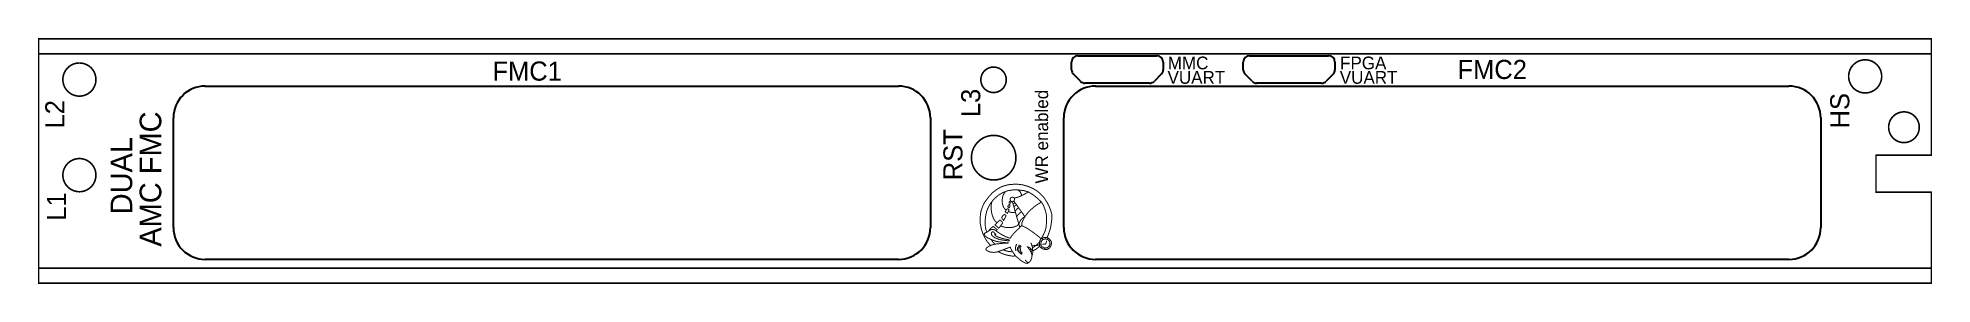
# Model space of a CAD drawing. Extents: x 28 to 177, y 60 to 80.
import ezdxf

# ---------------------------------------------------------------- set-up
doc = ezdxf.new("R2010")
doc.units = 0
doc.header["$MEASUREMENT"] = 0
doc.layers.add('MECHANICAL2', color=216, linetype='CONTINUOUS')
doc.layers.add('MECHANICAL4', color=56, linetype='CONTINUOUS')

msp = doc.modelspace()

# ---------------------------------------------------------------- texts
at = {"layer": 'MECHANICAL4'}
for s, p in [('FMC1', (63.627, 76.273)), ('FMC2', (139.501857, 76.4))]:
    msp.add_text(s, height=1.5, dxfattribs=at).set_placement(p)
for s, height, rotation, p in [('MMC', 1.000001, 360, (116.725298, 77.159685)), ('FPGA', 1.000001, 360, (130.269375, 77.159685)), ('VUART', 1.000001, 360, (116.705753, 76.026126)), ('VUART', 1.000001, 360, (130.249831, 76.026126)), ('L2', 1.5, 90, (29.972, 72.517)), ('L3', 1.5, 90, (101.981, 73.406)), ('WR enabled', 1.000001, 90, (107.315, 68.199)), ('HS', 1.5, 90, (170.307, 72.517)), ('AMC FMC', 1.699999, 90, (37.592, 63.246)), ('DUAL', 1.699999, 90, (35.306, 65.786)), ('RST', 1.5, 90, (100.584, 68.453)), ('L1', 1.5, 90, (30.099, 65.278))]:
    msp.add_text(s, height=height, rotation=rotation, dxfattribs=at).set_placement(p)

# ---------------------------------------------------------------- linework, layer by layer
at = {"layer": 'MECHANICAL2'}
for p, q in [((109.157727, 77.122693), (109.157727, 77.727847)), ((109.657834, 78.227954), (115.859157, 78.227954)), ((116.359263, 77.727847), (116.359263, 77.122693)), ((122.660608, 77.122693), (122.660608, 77.727847)), ((123.160715, 78.227954), (129.362037, 78.227954)), ((129.862144, 77.727847), (129.862144, 77.122693)), ((109.849296, 76.223973), (109.304205, 76.769064)), ((115.314066, 76.077495), (110.202925, 76.077495)), ((116.212785, 76.769064), (115.667694, 76.223973)), ((123.352177, 76.223973), (122.807086, 76.769064)), ((128.816946, 76.077495), (123.705806, 76.077495)), ((129.715666, 76.769064), (129.170575, 76.223973)), ((41.044906, 75.848627), (95.556532, 75.848627)), ((111.047284, 75.848627), (165.55891, 75.848627)), ((38.544373, 64.746259), (38.544373, 73.348094)), ((98.057066, 73.348094), (98.057066, 64.746259)), ((108.546751, 64.746259), (108.546751, 73.348094)), ((168.059444, 73.348094), (168.059444, 64.746259)), ((95.556532, 62.245726), (41.044906, 62.245726)), ((165.55891, 62.245726), (111.047284, 62.245726))]:
    msp.add_line(p, q, dxfattribs=at)
at = {"layer": 'MECHANICAL2', "const_width": 0.127}
for points in [[(27.953401, 79.557616), (29.453401, 79.557616)], [(27.953401, 79.557606), (27.953401, 79.557616)], [(27.953401, 78.367606), (27.953401, 79.557606)], [(27.953401, 79.557606), (176.753492, 79.557606)], [(28.953402, 79.557616), (29.453401, 79.557616)], [(28.953402, 79.557613), (28.953402, 79.557616)], [(28.953402, 79.557613), (29.453401, 79.557611)], [(29.453401, 79.557616), (32.753402, 79.557616)], [(29.453401, 79.557611), (29.453401, 79.557616)], [(29.453401, 79.557611), (29.953402, 79.557613)], [(29.953402, 79.557613), (30.653401, 79.557616)], [(30.653401, 79.557616), (32.753402, 79.557616)], [(32.753402, 79.557616), (33.253403, 79.557616)], [(32.753402, 79.557616), (171.953489, 79.557616)], [(170.573489, 79.557608), (173.353491, 79.557611)], [(170.573489, 79.557608), (173.353491, 79.557606)], [(171.45349, 79.557616), (171.953489, 79.557616)], [(171.953489, 79.557616), (175.25349, 79.557616)], [(171.953489, 79.557616), (174.05349, 79.557616)], [(173.353491, 79.557611), (176.133491, 79.557608)], [(173.353491, 79.557606), (173.353491, 79.557611)], [(173.353491, 79.557606), (176.133491, 79.557608)], [(174.05349, 79.557616), (174.753491, 79.557613)], [(175.25349, 79.557616), (175.753492, 79.557616)], [(175.25349, 79.557616), (176.753492, 79.557616)], [(175.25349, 79.557611), (175.25349, 79.557616)], [(175.25349, 79.557611), (175.753492, 79.557613)], [(175.753492, 79.557613), (175.753492, 79.557616)], [(176.753492, 79.557606), (176.753492, 79.557616)], [(176.753492, 78.367606), (176.753492, 79.557606)], [(27.953401, 61.567596), (27.953401, 78.367606)], [(27.953401, 78.367606), (176.753492, 78.367606)], [(27.953401, 78.367606), (176.753492, 78.367606)], [(176.753492, 70.417571), (176.753492, 78.367606)], [(172.403491, 70.417571), (176.753492, 70.417571)], [(172.403491, 67.517569), (172.403491, 70.417571)], [(172.403491, 67.517569), (176.753492, 67.517569)], [(176.753492, 61.567596), (176.753492, 67.517569)], [(27.953401, 60.377596), (27.953401, 61.567596)], [(27.953401, 61.567596), (176.753492, 61.567596)], [(176.753492, 60.377596), (176.753492, 61.567596)], [(27.953401, 60.377596), (176.753492, 60.377596)]]:
    msp.add_lwpolyline(points, dxfattribs=at)
at = {"layer": 'MECHANICAL2'}
for points, const_width in [([(27.921651, 79.557616, 1), (27.985151, 79.557616, 1)], 0.0635), ([(27.921651, 79.557616, 1), (27.985151, 79.557616, 1)], 0.0635), ([(27.921651, 79.557606, 1), (27.985151, 79.557606, 1)], 0.0635), ([(27.921651, 79.557606, 1), (27.985151, 79.557606, 1)], 0.0635), ([(27.921651, 79.557606, 1), (27.985151, 79.557606, 1)], 0.0635), ([(28.921652, 79.557616, 1), (28.985152, 79.557616, 1)], 0.0635), ([(28.921652, 79.557616, 1), (28.985152, 79.557616, 1)], 0.0635), ([(28.921652, 79.557613, 1), (28.985152, 79.557613, 1)], 0.0635), ([(28.921652, 79.557613, 1), (28.985152, 79.557613, 1)], 0.0635), ([(29.421651, 79.557616, 1), (29.485151, 79.557616, 1)], 0.0635), ([(29.421651, 79.557616, 1), (29.485151, 79.557616, 1)], 0.0635), ([(29.421651, 79.557616, 1), (29.485151, 79.557616, 1)], 0.0635), ([(29.421651, 79.557616, 1), (29.485151, 79.557616, 1)], 0.0635), ([(29.421651, 79.557611, 1), (29.485151, 79.557611, 1)], 0.0635), ([(29.421651, 79.557611, 1), (29.485151, 79.557611, 1)], 0.0635), ([(29.421651, 79.557611, 1), (29.485151, 79.557611, 1)], 0.0635), ([(29.921652, 79.557613, 1), (29.985152, 79.557613, 1)], 0.0635), ([(29.921652, 79.557613, 1), (29.985152, 79.557613, 1)], 0.0635), ([(30.621651, 79.557616, 1), (30.685151, 79.557616, 1)], 0.0635), ([(30.621651, 79.557616, 1), (30.685151, 79.557616, 1)], 0.0635), ([(32.721652, 79.557616, 1), (32.785152, 79.557616, 1)], 0.0635), ([(32.721652, 79.557616, 1), (32.785152, 79.557616, 1)], 0.0635), ([(32.721652, 79.557616, 1), (32.785152, 79.557616, 1)], 0.0635), ([(32.721652, 79.557616, 1), (32.785152, 79.557616, 1)], 0.0635), ([(33.221653, 79.557616, 1), (33.285153, 79.557616, 1)], 0.0635), ([(170.541739, 79.557608, 1), (170.605239, 79.557608, 1)], 0.0635), ([(170.541739, 79.557608, 1), (170.605239, 79.557608, 1)], 0.0635), ([(171.42174, 79.557616, 1), (171.48524, 79.557616, 1)], 0.0635), ([(171.921739, 79.557616, 1), (171.985239, 79.557616, 1)], 0.0635), ([(171.921739, 79.557616, 1), (171.985239, 79.557616, 1)], 0.0635), ([(171.921739, 79.557616, 1), (171.985239, 79.557616, 1)], 0.0635), ([(171.921739, 79.557616, 1), (171.985239, 79.557616, 1)], 0.0635), ([(173.321741, 79.557611, 1), (173.385241, 79.557611, 1)], 0.0635), ([(173.321741, 79.557611, 1), (173.385241, 79.557611, 1)], 0.0635), ([(173.321741, 79.557611, 1), (173.385241, 79.557611, 1)], 0.0635), ([(173.321741, 79.557606, 1), (173.385241, 79.557606, 1)], 0.0635), ([(173.321741, 79.557606, 1), (173.385241, 79.557606, 1)], 0.0635), ([(173.321741, 79.557606, 1), (173.385241, 79.557606, 1)], 0.0635), ([(174.02174, 79.557616, 1), (174.08524, 79.557616, 1)], 0.0635), ([(174.02174, 79.557616, 1), (174.08524, 79.557616, 1)], 0.0635), ([(174.721741, 79.557613, 1), (174.785241, 79.557613, 1)], 0.0635), ([(175.22174, 79.557616, 1), (175.28524, 79.557616, 1)], 0.0635), ([(175.22174, 79.557616, 1), (175.28524, 79.557616, 1)], 0.0635), ([(175.22174, 79.557616, 1), (175.28524, 79.557616, 1)], 0.0635), ([(175.22174, 79.557616, 1), (175.28524, 79.557616, 1)], 0.0635), ([(175.22174, 79.557611, 1), (175.28524, 79.557611, 1)], 0.0635), ([(175.22174, 79.557611, 1), (175.28524, 79.557611, 1)], 0.0635), ([(175.721742, 79.557616, 1), (175.785242, 79.557616, 1)], 0.0635), ([(175.721742, 79.557616, 1), (175.785242, 79.557616, 1)], 0.0635), ([(175.721742, 79.557613, 1), (175.785242, 79.557613, 1)], 0.0635), ([(175.721742, 79.557613, 1), (175.785242, 79.557613, 1)], 0.0635), ([(176.101741, 79.557608, 1), (176.165241, 79.557608, 1)], 0.0635), ([(176.101741, 79.557608, 1), (176.165241, 79.557608, 1)], 0.0635), ([(176.721742, 79.557616, 1), (176.785242, 79.557616, 1)], 0.0635), ([(176.721742, 79.557616, 1), (176.785242, 79.557616, 1)], 0.0635), ([(176.721742, 79.557606, 1), (176.785242, 79.557606, 1)], 0.0635), ([(176.721742, 79.557606, 1), (176.785242, 79.557606, 1)], 0.0635), ([(176.721742, 79.557606, 1), (176.785242, 79.557606, 1)], 0.0635), ([(27.921651, 78.367606, 1), (27.985151, 78.367606, 1)], 0.0635), ([(27.921651, 78.367606, 1), (27.985151, 78.367606, 1)], 0.0635), ([(27.921651, 78.367606, 1), (27.985151, 78.367606, 1)], 0.0635), ([(27.921651, 78.367606, 1), (27.985151, 78.367606, 1)], 0.0635), ([(31.121652, 77.657604, 1), (31.185152, 77.657604, 1)], 0.0635), ([(31.121652, 77.657604, 1), (31.185152, 77.657604, 1)], 0.0635), ([(171.52174, 77.907604, 1), (171.58524, 77.907604, 1)], 0.0635), ([(171.52174, 77.907604, 1), (171.58524, 77.907604, 1)], 0.0635), ([(176.721742, 78.367606, 1), (176.785242, 78.367606, 1)], 0.0635), ([(176.721742, 78.367606, 1), (176.785242, 78.367606, 1)], 0.0635), ([(176.721742, 78.367606, 1), (176.785242, 78.367606, 1)], 0.0635), ([(176.721742, 78.367606, 1), (176.785242, 78.367606, 1)], 0.0635), ([(104.025311, 76.3386, 1), (102.02531, 76.3386, 1)], 0.127), ([(101.99356, 76.3386, 1), (102.05706, 76.3386, 1)], 0.0635), ([(103.993561, 76.3386, 1), (104.057061, 76.3386, 1)], 0.0635), ([(31.121652, 75.057605, 1), (31.185152, 75.057605, 1)], 0.0635), ([(31.121652, 75.057605, 1), (31.185152, 75.057605, 1)], 0.0635), ([(171.52174, 75.307604, 1), (171.58524, 75.307604, 1)], 0.0635), ([(171.52174, 75.307604, 1), (171.58524, 75.307604, 1)], 0.0635), ([(104.785927, 70.227007, 1), (101.285924, 70.227007, 1)], 0.127), ([(173.36674, 72.617571, 1), (173.43024, 72.617571, 1)], 0.0635), ([(173.36674, 72.617571, 1), (173.43024, 72.617571, 1)], 0.0635), ([(175.776743, 72.617571, 1), (175.840243, 72.617571, 1)], 0.0635), ([(175.776743, 72.617571, 1), (175.840243, 72.617571, 1)], 0.0635), ([(31.121652, 70.157599, 1), (31.185152, 70.157599, 1)], 0.0635), ([(31.121652, 70.157599, 1), (31.185152, 70.157599, 1)], 0.0635), ([(101.254174, 70.227007, 1), (101.317674, 70.227007, 1)], 0.0635), ([(104.754177, 70.227007, 1), (104.817677, 70.227007, 1)], 0.0635), ([(172.371741, 70.417571, 1), (172.435241, 70.417571, 1)], 0.0635), ([(172.371741, 70.417571, 1), (172.435241, 70.417571, 1)], 0.0635), ([(176.721742, 70.417571, 1), (176.785242, 70.417571, 1)], 0.0635), ([(176.721742, 70.417571, 1), (176.785242, 70.417571, 1)], 0.0635), ([(31.121652, 67.557599, 1), (31.185152, 67.557599, 1)], 0.0635), ([(31.121652, 67.557599, 1), (31.185152, 67.557599, 1)], 0.0635), ([(172.371741, 67.517569, 1), (172.435241, 67.517569, 1)], 0.0635), ([(172.371741, 67.517569, 1), (172.435241, 67.517569, 1)], 0.0635), ([(176.721742, 67.517569, 1), (176.785242, 67.517569, 1)], 0.0635), ([(176.721742, 67.517569, 1), (176.785242, 67.517569, 1)], 0.0635), ([(27.921651, 61.567596, 1), (27.985151, 61.567596, 1)], 0.0635), ([(27.921651, 61.567596, 1), (27.985151, 61.567596, 1)], 0.0635), ([(27.921651, 61.567596, 1), (27.985151, 61.567596, 1)], 0.0635), ([(176.721742, 61.567596, 1), (176.785242, 61.567596, 1)], 0.0635), ([(176.721742, 61.567596, 1), (176.785242, 61.567596, 1)], 0.0635), ([(176.721742, 61.567596, 1), (176.785242, 61.567596, 1)], 0.0635), ([(27.921651, 60.377596, 1), (27.985151, 60.377596, 1)], 0.0635), ([(27.921651, 60.377596, 1), (27.985151, 60.377596, 1)], 0.0635), ([(176.721742, 60.377596, 1), (176.785242, 60.377596, 1)], 0.0635), ([(176.721742, 60.377596, 1), (176.785242, 60.377596, 1)], 0.0635)]:
    msp.add_lwpolyline(points, format="xyb", close=True, dxfattribs=dict(at, const_width=const_width))
at = {"layer": 'MECHANICAL2', "const_width": 0.127}
for points in [[(31.153402, 75.057605, -1), (31.153402, 77.657604)], [(31.153402, 77.657604, -1), (31.153402, 75.057605)], [(171.55349, 75.307604, -1), (171.55349, 77.907604)], [(171.55349, 77.907604, -1), (171.55349, 75.307604)], [(173.39849, 72.617571, -1), (175.808493, 72.617571)], [(175.808493, 72.617571, -1), (173.39849, 72.617571)], [(31.153402, 67.557599, -1), (31.153402, 70.157599)], [(31.153402, 70.157599, -1), (31.153402, 67.557599)]]:
    msp.add_lwpolyline(points, format="xyb", dxfattribs=at)
at = {"layer": 'MECHANICAL2'}
for centre, radius, start, end in [((109.657834, 77.727847), 0.500107, 90, 180), ((115.859157, 77.727847), 0.500107, 0, 90), ((123.160715, 77.727847), 0.500107, 90, 180), ((129.362037, 77.727847), 0.500107, 0, 90), ((109.657834, 77.122693), 0.500107, 180, 225), ((110.202925, 76.577602), 0.500107, 225, 270), ((115.314066, 76.577602), 0.500107, 270, 315), ((115.859157, 77.122693), 0.500107, 315, 0), ((123.160715, 77.122693), 0.500107, 180, 225), ((123.705806, 76.577602), 0.500107, 225, 270), ((128.816946, 76.577602), 0.500107, 270, 315), ((129.362037, 77.122693), 0.500107, 315, 0), ((41.044906, 73.348094), 2.500533, 90, 180), ((95.556532, 73.348094), 2.500533, 360, 90), ((111.047284, 73.348094), 2.500533, 90, 180), ((165.55891, 73.348094), 2.500533, 360, 90), ((41.044906, 64.746259), 2.500533, 180, 270), ((95.556532, 64.746259), 2.500533, 270, 0), ((111.047284, 64.746259), 2.500533, 180, 270), ((165.55891, 64.746259), 2.500533, 270, 0)]:
    msp.add_arc(centre, radius, start, end, dxfattribs=at)
at = {"layer": 'MECHANICAL4', "const_width": 0.0762}
for points in [[(102.321081, 66.724205), (102.657326, 67.163612)], [(102.657326, 67.163612), (102.946124, 67.483982)], [(102.824229, 66.701383), (103.074572, 66.986701)], [(102.946124, 67.483982), (103.279918, 67.735074)], [(103.074572, 66.986701), (103.383817, 67.271219)], [(103.279918, 67.735074), (103.605533, 67.927466)], [(103.383817, 67.271219), (103.733968, 67.479906)], [(103.605533, 67.927466), (103.893506, 68.029371)], [(103.704517, 66.928014), (103.727428, 67.076376)], [(103.727428, 67.076376), (103.768334, 67.250836)], [(103.733968, 67.479906), (104.124214, 67.631544)], [(103.768334, 67.250836), (103.823973, 67.36986)], [(103.823973, 67.36986), (103.908238, 67.506004)], [(103.893506, 68.029371), (104.09395, 68.083994)], [(103.908238, 67.506004), (103.940966, 67.550022)], [(104.09395, 68.083994), (104.31893, 68.123123)], [(104.124214, 67.631544), (104.526728, 67.695133)], [(104.31893, 68.123123), (104.590545, 68.139417)], [(104.332837, 66.935342), (104.335288, 67.007897)], [(104.335288, 67.007897), (104.366377, 67.064971)], [(104.366377, 67.064971), (104.420378, 67.109802)], [(104.420378, 67.109802), (104.529191, 67.130186)], [(104.526728, 67.695133), (104.970148, 67.695133)], [(104.529191, 67.130186), (104.619996, 67.093495)], [(104.590545, 68.139417), (104.95788, 68.139417)], [(104.619996, 67.093495), (104.666631, 67.028281)], [(104.653537, 67.059256), (104.767266, 67.080453)], [(104.664993, 66.936981), (104.666631, 67.028281)], [(104.767266, 67.080453), (104.948063, 67.134262)], [(104.940697, 67.695133), (105.069145, 67.585887)], [(104.948063, 67.134262), (105.13869, 67.208443)], [(104.95788, 68.139417), (105.295763, 68.102739)], [(104.970148, 67.695133), (105.4013, 67.648663)], [(105.033966, 67.657629), (105.112502, 67.558989)], [(105.069145, 67.585887), (105.150145, 67.486433)], [(105.112502, 67.558989), (105.18286, 67.4367)], [(105.13869, 67.208443), (105.30967, 67.285888)], [(105.150145, 67.486433), (105.213137, 67.371486)], [(105.18286, 67.4367), (105.244227, 67.259802)], [(105.213137, 67.371486), (105.24504, 67.252461)], [(105.295763, 68.102739), (105.759644, 67.969046)], [(105.30967, 67.285888), (105.488842, 67.379639)], [(105.4013, 67.648663), (105.762908, 67.544307)], [(105.488842, 67.379639), (105.625468, 67.457084)], [(105.625468, 67.457084), (105.755554, 67.542682)], [(105.759644, 67.969046), (106.099978, 67.819046)], [(105.762908, 67.544307), (106.206328, 67.265517)], [(106.099978, 67.819046), (106.406772, 67.644587)], [(106.206328, 67.265517), (106.503318, 67.02094)], [(106.406772, 67.644587), (106.644034, 67.457084)], [(106.503318, 67.02094), (106.794567, 66.742137)], [(106.644034, 67.457084), (106.990909, 67.09187)], [(106.990909, 67.09187), (107.221617, 66.747027)], [(101.968465, 65.336704), (101.976657, 65.57394)], [(101.976657, 65.57394), (102.002018, 65.805461)], [(102.002018, 65.805461), (102.028193, 66.002743)], [(102.036372, 66.025565), (102.174637, 66.41769)], [(102.174637, 66.41769), (102.321081, 66.724205)], [(102.363626, 65.278018), (102.397979, 65.626925)], [(102.397979, 65.626925), (102.491248, 66.039421)], [(102.491248, 66.039421), (102.619696, 66.347574)], [(102.619696, 66.347574), (102.824229, 66.701383)], [(102.835672, 66.210617), (102.8414, 66.460896)], [(102.835672, 66.210617), (102.859408, 66.004369)], [(102.8414, 66.460896), (102.865136, 66.675297)], [(102.861859, 65.992964), (102.906043, 65.781001)], [(102.865136, 66.675297), (102.908494, 66.794309)], [(102.906043, 65.781001), (102.98703, 65.548667)], [(102.98703, 65.548667), (103.063116, 65.382361)], [(103.663623, 65.513615), (103.672615, 65.571489)], [(103.663623, 65.513615), (103.693887, 65.461431)], [(103.672615, 65.571489), (103.73807, 65.649747)], [(103.701253, 66.806539), (103.704517, 66.928014)], [(103.701253, 66.806539), (103.724977, 66.623113)], [(103.724977, 66.623113), (103.765883, 66.460896)], [(103.73807, 65.649747), (103.803513, 65.734532)], [(103.765883, 66.460896), (103.827237, 66.318224)], [(103.803513, 65.734532), (103.870595, 65.762256)], [(103.827237, 66.318224), (103.914778, 66.208178)], [(103.870595, 65.762256), (103.930323, 65.750026)], [(103.876323, 65.419051), (103.943417, 65.526658)], [(103.914778, 66.208178), (103.999043, 66.138062)], [(103.930323, 65.750026), (103.976957, 65.72394)], [(103.939327, 65.979909), (103.959774, 66.015786)], [(103.939327, 65.979909), (103.985949, 65.948121)], [(103.943417, 65.526658), (104.000681, 65.638342)], [(103.959774, 66.015786), (104.006409, 66.095669)], [(103.976957, 65.72394), (104.003132, 65.692139)], [(103.985949, 65.948121), (104.039949, 65.907354)], [(104.000681, 65.638342), (104.003132, 65.692139)], [(104.006409, 66.095669), (104.055494, 66.175565)], [(104.039949, 65.907354), (104.086584, 65.868225)], [(104.055494, 66.175565), (104.121763, 66.217957)], [(104.086584, 65.868225), (104.103767, 65.855182)], [(104.103767, 65.855182), (104.114397, 65.878017)], [(104.114397, 65.878017), (104.148763, 65.935078)], [(104.121763, 66.217957), (104.188844, 66.199212)], [(104.140584, 66.378562), (104.16921, 66.446215)], [(104.140584, 66.378562), (104.180665, 66.354101)], [(104.148763, 65.935078), (104.18967, 66.026378)], [(104.16921, 66.446215), (104.194572, 66.499212)], [(104.180665, 66.354101), (104.215032, 66.328016)], [(104.188844, 66.199212), (104.23384, 66.161709)], [(104.18967, 66.026378), (104.241206, 66.10301)], [(104.194572, 66.499212), (104.228938, 66.53834)], [(104.2003, 66.00193), (104.249385, 65.981547)], [(104.215032, 66.328016), (104.256751, 66.301104)], [(104.228938, 66.53834), (104.265755, 66.556273)], [(104.23384, 66.161709), (104.241206, 66.10301)], [(104.242032, 66.689153), (104.250211, 66.732358)], [(104.242032, 66.689153), (104.260028, 66.666331)], [(104.249385, 65.981547), (104.40402, 65.937516)], [(104.250211, 66.732358), (104.287841, 66.787794)], [(104.256751, 66.301104), (104.287841, 66.35165)], [(104.260028, 66.666331), (104.301747, 66.650024)], [(104.265755, 66.556273), (104.295207, 66.547307)], [(104.287841, 66.787794), (104.349194, 66.858711)], [(104.287841, 66.35165), (104.305837, 66.411975)], [(104.295207, 66.547307), (104.314841, 66.508178)], [(104.301747, 66.650024), (104.348382, 66.65165)], [(104.305837, 66.411975), (104.315654, 66.469049)], [(104.314841, 66.508178), (104.315654, 66.469049)], [(104.332837, 66.935342), (104.357386, 66.860349)], [(104.348382, 66.65165), (104.372105, 66.674472)], [(104.357386, 66.860349), (104.415476, 66.803288)], [(104.372105, 66.674472), (104.382748, 66.720128)], [(104.382748, 66.720128), (104.390927, 66.759257)], [(104.390927, 66.759257), (104.401556, 66.80899)], [(104.40402, 65.937516), (104.561907, 65.926111)], [(104.415476, 66.803288), (104.494825, 66.769861)], [(104.494825, 66.769861), (104.57909, 66.794309)], [(104.512008, 66.762521), (105.0806, 64.783988)], [(104.558643, 66.576656), (104.608541, 66.623113)], [(104.561907, 65.926111), (104.704261, 65.94078)], [(104.57909, 66.794309), (104.649448, 66.849744)], [(104.608541, 66.623113), (104.657627, 66.652463)], [(104.629001, 66.814692), (105.497846, 65.591873)], [(104.63718, 66.341059), (104.669082, 66.407899)], [(104.649448, 66.849744), (104.664993, 66.936981)], [(104.657627, 66.652463), (104.715716, 66.680999)], [(104.669082, 66.407899), (104.724721, 66.457632)], [(104.704261, 65.94078), (104.741904, 65.954648)], [(104.724721, 66.457632), (104.800806, 66.500837)], [(104.727997, 66.021488), (104.78281, 66.106274)], [(104.78281, 66.106274), (104.870339, 66.204915)], [(104.800806, 66.500837), (104.849892, 66.521221)], [(104.841713, 65.589422), (104.925978, 65.710897)], [(104.870339, 66.204915), (104.95788, 66.262788)], [(104.925978, 65.710897), (105.024974, 65.824207)], [(104.95788, 66.262788), (104.998787, 66.288874)], [(105.024974, 65.824207), (105.130511, 65.908992)], [(105.130511, 65.908992), (105.229495, 65.963615)], [(105.255682, 65.435345), (105.36367, 65.522582)], [(105.330942, 65.298389), (105.438931, 65.5079)], [(105.36367, 65.522582), (105.479837, 65.617959)], [(105.438931, 65.5079), (105.591102, 65.736983)], [(105.591102, 65.736983), (105.742461, 65.926111)], [(105.742461, 65.926111), (105.940441, 66.129096)], [(105.940441, 66.129096), (106.185881, 66.350025)], [(106.185881, 66.350025), (106.380597, 66.492684)], [(106.380597, 66.492684), (106.634216, 66.64676)], [(106.634216, 66.64676), (106.788839, 66.754367)], [(106.794567, 66.742137), (106.975364, 66.43481)], [(106.975364, 66.43481), (107.120995, 66.015786)], [(107.120995, 66.015786), (107.19708, 65.644044)], [(107.19708, 65.203012), (107.19708, 65.644044)], [(107.221617, 66.747027), (107.390159, 66.424205)], [(107.390159, 66.424205), (107.532513, 66.05654)], [(107.532513, 66.05654), (107.61105, 65.750026)], [(107.61105, 65.750026), (107.61759, 65.454916)], [(101.968465, 65.336704), (101.983197, 65.031003)], [(101.983197, 65.031003), (102.057644, 64.667414)], [(102.057644, 64.667414), (102.193458, 64.248391)], [(102.193458, 64.248391), (102.370992, 63.888879)], [(102.283451, 64.248391), (102.332536, 64.298937)], [(102.283451, 64.248391), (102.316991, 64.183176)], [(102.316991, 64.183176), (102.363626, 64.086986)], [(102.332536, 64.298937), (102.496163, 64.380458)], [(102.357898, 64.9935), (102.363626, 65.278018)], [(102.357898, 64.9935), (102.392251, 64.766868)], [(102.363626, 64.086986), (102.53707, 63.945953)], [(102.392251, 64.766868), (102.421715, 64.581004)], [(102.421715, 64.581004), (102.503516, 64.400841)], [(102.496163, 64.380458), (102.690054, 64.512525)], [(102.658151, 64.497857), (102.69742, 64.564697)], [(102.690054, 64.512525), (102.831582, 64.57774)], [(102.69742, 64.564697), (102.800493, 64.670678)], [(102.800493, 64.670678), (102.917485, 64.770945)], [(102.831582, 64.57774), (102.942034, 64.603826)], [(102.856132, 64.220679), (102.865136, 64.330737)], [(102.856132, 64.220679), (102.899489, 64.122038)], [(102.865136, 64.330737), (102.923213, 64.400841)], [(102.914221, 64.104919), (103.068844, 63.979367)], [(102.917485, 64.770945), (102.999299, 64.836985)], [(102.923213, 64.400841), (103.010754, 64.400841)], [(102.942034, 64.603826), (103.039393, 64.595672)], [(102.999299, 64.836985), (103.050022, 64.792954)], [(103.010754, 64.400841), (103.106474, 64.313605)], [(103.039393, 64.595672), (103.165377, 64.521491)], [(103.050022, 64.792954), (103.153108, 64.716335)], [(103.063116, 65.382361), (103.162113, 65.242953)], [(103.096657, 64.184814), (103.141653, 64.18644)], [(103.096657, 64.184814), (103.142478, 64.133443)], [(103.106474, 64.313605), (103.191564, 64.241063)], [(103.134287, 64.950294), (103.208747, 65.034267)], [(103.134287, 64.950294), (103.199743, 64.907902)], [(103.141653, 64.18644), (103.187475, 64.193781)], [(103.142478, 64.133443), (103.227556, 64.074756)], [(103.153108, 64.716335), (103.230832, 64.646218)], [(103.162113, 65.242953), (103.264373, 65.141874)], [(103.165377, 64.521491), (103.380553, 64.373117)], [(103.187475, 64.193781), (103.207109, 64.2109)], [(103.191564, 64.241063), (103.207109, 64.2109)], [(103.199743, 64.907902), (103.277467, 64.845138)], [(103.208747, 65.034267), (103.469719, 65.291061)], [(103.227556, 64.074756), (103.307731, 64.030738)], [(103.230832, 64.646218), (103.306918, 64.599749)], [(103.242288, 64.467694), (103.286458, 64.534534)], [(103.277467, 64.845138), (103.360093, 64.770132)], [(103.286458, 64.534534), (103.306918, 64.599749)], [(103.307731, 64.030738), (103.513903, 63.960621)], [(103.360093, 64.770132), (103.414093, 64.700028)], [(103.380553, 64.373117), (103.652168, 64.197845)], [(103.414093, 64.700028), (103.456626, 64.723663)], [(103.456626, 64.723663), (103.540077, 64.822304)], [(103.469719, 65.291061), (103.512264, 65.324474)], [(103.512264, 65.324474), (103.55726, 65.326113)], [(103.540077, 64.822304), (103.633346, 64.943779)], [(103.55726, 65.326113), (103.607171, 65.28861)], [(103.573618, 64.883454), (103.675066, 64.833721)], [(103.607171, 65.28861), (103.669338, 65.225833)], [(103.633346, 64.943779), (103.713521, 65.058714)], [(103.652168, 64.197845), (104.00477, 64.020134)], [(103.669338, 65.225833), (103.714334, 65.16307)], [(103.675066, 64.833721), (103.876323, 64.778285)], [(103.693887, 65.461431), (103.743798, 65.40437)], [(103.713521, 65.058714), (103.730704, 65.105183)], [(103.714334, 65.16307), (103.730704, 65.105183)], [(103.743798, 65.40437), (103.788794, 65.346496)], [(103.788794, 65.346496), (103.820697, 65.301652)], [(103.820697, 65.301652), (103.850148, 65.368505)], [(103.851786, 65.366867), (103.876323, 65.419051)], [(103.891055, 64.772583), (104.150401, 64.740782)], [(104.00477, 64.020134), (104.303385, 63.914152)], [(104.150401, 64.740782), (104.381109, 64.740782)], [(104.332837, 63.902747), (104.433472, 64.071492)], [(104.381109, 64.740782), (104.616733, 64.787252)], [(104.433472, 64.071492), (104.636367, 64.309541)], [(104.616733, 64.787252), (104.86216, 64.876926)], [(104.636367, 64.309541), (104.748444, 64.419587)], [(104.748444, 64.419587), (104.924339, 64.592421)], [(104.86216, 64.876926), (104.987331, 64.987797)], [(104.924339, 64.592421), (105.060153, 64.708994)], [(105.013519, 65.036705), (105.071596, 65.16796)], [(105.060153, 64.708994), (105.151784, 64.837798)], [(105.071596, 65.16796), (105.156686, 65.322036)], [(105.151784, 64.837798), (105.255682, 64.900561)], [(105.156686, 65.322036), (105.255682, 65.435345)], [(105.24095, 65.069319), (105.330942, 65.298389)], [(105.24095, 65.069319), (105.246678, 64.900561)], [(105.255682, 64.900561), (105.354666, 64.845138)], [(105.354666, 64.845138), (105.637736, 64.703279)], [(105.637736, 64.703279), (105.841457, 64.569586)], [(105.841457, 64.569586), (106.092612, 64.400841)], [(106.092612, 64.400841), (106.296333, 64.250029)], [(106.296333, 64.250029), (106.549939, 64.055186)], [(106.549939, 64.055186), (106.762652, 63.848938)], [(106.777384, 63.875023), (106.949189, 64.19133)], [(106.949189, 64.19133), (107.07436, 64.470945)], [(107.07436, 64.470945), (107.150446, 64.749749)], [(107.150446, 64.749749), (107.19708, 65.203012)], [(107.250255, 64.002201), (107.345163, 64.214151)], [(107.345163, 64.214151), (107.512053, 64.741595)], [(107.512053, 64.741595), (107.571781, 65.152466)], [(107.571781, 65.152466), (107.61759, 65.454916)], [(102.370992, 63.888879), (102.541972, 63.618229)], [(102.424166, 63.049206), (102.448703, 63.119323)], [(102.424166, 63.049206), (102.447077, 62.981553)], [(102.447077, 62.981553), (102.57061, 62.903283)], [(102.448703, 63.119323), (102.547699, 63.203282)], [(102.53707, 63.945953), (102.834046, 63.809809)], [(102.541972, 63.618229), (102.78905, 63.346767)], [(102.547699, 63.203282), (102.688415, 63.295408)], [(102.57061, 62.903283), (102.725233, 62.83563)], [(102.688415, 63.295408), (102.859408, 63.365512)], [(102.725233, 62.83563), (102.871676, 62.812795)], [(102.834046, 63.809809), (103.137564, 63.691597)], [(102.859408, 63.796766), (102.876579, 63.761714)], [(102.859408, 63.365512), (103.046759, 63.422586)], [(102.871676, 62.812795), (103.04921, 62.798127)], [(102.876579, 63.761714), (102.940396, 63.651656)], [(102.940396, 63.651656), (103.022209, 63.552202)], [(103.022209, 63.552202), (103.121206, 63.447846)], [(103.046759, 63.422586), (103.259458, 63.461715)], [(103.04921, 62.798127), (103.191564, 62.81117)], [(103.068844, 63.979367), (103.325727, 63.866057)], [(103.137564, 63.691597), (103.385455, 63.628008)], [(103.191564, 62.81117), (103.333093, 62.845409)], [(103.259458, 63.461715), (103.475447, 63.48046)], [(103.325727, 63.866057), (103.590801, 63.7878)], [(103.333093, 62.845409), (103.543354, 62.915513)], [(103.380553, 62.858452), (103.473809, 62.807093)], [(103.385455, 63.628008), (103.883689, 63.566871)], [(103.475447, 63.48046), (103.71516, 63.507358)], [(103.481175, 62.807093), (103.648891, 62.730461)], [(103.513903, 63.960621), (103.733968, 63.886441)], [(103.543354, 62.915513), (103.815782, 63.014154)], [(103.590801, 63.7878), (103.832965, 63.750297)], [(103.648891, 62.730461), (103.859152, 62.646489)], [(103.71516, 63.507358), (104.026043, 63.525303)], [(103.733968, 63.886441), (103.958136, 63.835082)], [(103.788794, 63.001924), (103.881237, 62.959544)], [(103.815782, 63.014154), (104.125039, 63.133178)], [(103.832965, 63.750297), (104.080856, 63.718509)], [(103.859152, 62.646489), (104.045677, 62.589428)], [(103.881237, 62.959544), (103.993315, 62.922041)], [(103.883689, 63.566871), (104.213393, 63.535895)], [(103.961413, 63.835082), (104.174938, 63.797579)], [(103.993315, 62.922041), (104.157755, 62.881274)], [(104.026043, 63.525303), (104.213393, 63.535895)], [(104.045677, 62.589428), (104.251023, 62.546222)], [(104.080856, 63.718509), (104.241206, 63.694861)], [(104.125039, 63.133178), (104.347569, 63.213074)], [(104.157755, 62.881274), (104.322207, 62.86089)], [(104.174938, 63.797579), (104.238755, 63.783723)], [(104.238755, 63.783723), (104.266568, 63.757637)], [(104.241206, 63.694861), (104.257577, 63.701389)], [(104.251023, 62.546222), (104.430195, 62.513609)], [(104.257577, 63.701389), (104.269019, 63.722585)], [(104.266568, 63.757637), (104.269019, 63.722585)], [(104.303385, 63.914152), (104.332837, 63.902747)], [(104.322207, 62.86089), (104.468651, 62.849486)], [(104.351658, 63.157638), (104.45637, 62.948127)], [(104.430195, 62.513609), (104.601188, 62.51117)], [(104.45637, 62.948127), (104.602813, 62.732912)], [(104.468651, 62.849486), (104.529191, 62.843783)], [(104.601188, 62.51117), (104.736176, 62.522588)], [(104.602813, 62.732912), (104.771355, 62.494864)], [(104.754172, 63.19269), (104.78281, 63.334537)], [(104.754172, 63.058998), (104.754172, 63.19269)], [(104.754172, 63.058998), (104.78281, 62.939973)], [(104.7599, 63.109544), (104.761538, 63.196767)], [(104.7599, 63.109544), (104.771355, 63.014967)], [(104.761538, 63.196767), (104.780347, 63.269322)], [(104.771355, 63.014967), (104.784436, 62.95139)], [(104.780347, 63.269322), (104.800806, 63.343503)], [(104.78281, 63.334537), (104.835985, 63.427475)], [(104.800806, 63.343503), (104.825343, 63.412794)], [(104.899803, 63.105467), (104.925978, 63.19269)], [(104.899803, 63.105467), (104.914522, 62.979915)], [(104.914522, 62.979915), (104.981604, 62.855188)], [(104.925978, 63.19269), (104.97834, 63.241598)], [(104.97834, 63.241598), (105.045421, 63.247313)], [(104.981604, 62.855188), (105.0806, 62.759811)], [(105.004514, 63.306813), (105.038055, 63.375304)], [(105.020059, 63.144596), (105.023336, 63.109544)], [(105.023336, 63.109544), (105.024974, 63.017418)], [(105.024974, 63.017418), (105.0266, 62.948127)], [(105.0266, 62.948127), (105.031515, 62.880461)], [(105.045421, 63.247313), (105.097783, 63.18046)], [(105.0806, 63.285629), (105.125596, 63.337801)], [(105.0806, 62.759811), (105.170592, 62.683992)], [(105.097783, 63.18046), (105.144418, 63.055734)], [(105.1346, 63.217151), (105.191052, 63.280727)], [(105.144418, 63.055734), (105.150145, 62.91959)], [(105.150145, 62.91959), (105.164865, 62.776931)], [(105.164865, 62.776931), (105.170592, 62.683992)], [(105.237686, 62.817685), (105.237686, 62.85275)], [(105.237686, 62.817685), (105.249955, 62.732912)], [(105.244227, 62.660357), (105.249955, 62.732912)], [(105.659009, 63.244049), (105.762095, 63.145408)], [(105.659009, 63.244049), (105.807091, 63.195142)], [(105.762095, 63.145408), (105.83164, 63.042691)], [(105.807091, 63.195142), (105.922445, 63.120948)], [(105.83164, 63.042691), (105.912628, 62.925305)], [(105.889717, 62.962795), (105.926534, 63.001924)], [(105.912628, 62.925305), (106.005071, 62.74024)], [(105.922445, 63.120948), (106.03371, 63.026384)], [(105.926534, 63.001924), (105.961713, 63.050844)], [(105.957624, 62.833179), (105.995254, 62.874759)], [(105.968267, 63.519588), (106.005071, 63.445408)], [(105.995254, 62.874759), (106.032071, 62.926117)], [(106.005071, 63.445408), (106.054982, 63.297846)], [(106.005071, 62.74024), (106.05008, 62.586977)], [(106.02962, 62.381554), (106.05008, 62.586977)], [(106.032071, 62.926117), (106.068889, 62.989706)], [(106.03371, 63.026384), (106.104068, 62.94405)], [(106.044352, 63.319868), (106.190796, 63.326383)], [(106.054982, 63.297846), (106.08771, 63.161715)], [(106.054982, 62.554376), (106.08771, 62.669323)], [(106.08771, 63.161715), (106.112246, 62.98563)], [(106.08771, 62.669323), (106.116336, 62.816872)], [(106.099978, 63.176384), (106.200613, 63.223666)], [(106.112246, 62.98563), (106.116336, 62.816872)], [(106.131068, 62.91959), (106.23169, 62.970948)], [(106.190796, 63.326383), (106.324959, 63.334537)], [(106.200613, 63.223666), (106.303686, 63.307638)], [(106.23169, 62.970948), (106.341329, 63.034537)], [(106.303686, 63.307638), (106.460773, 63.420948)], [(106.324959, 63.334537), (106.48122, 63.350844)], [(106.341329, 63.034537), (106.479581, 63.133178)], [(106.460773, 63.420948), (106.567948, 63.53427)], [(106.479581, 63.133178), (106.594935, 63.230194)], [(106.48122, 63.350844), (106.608855, 63.373665)], [(106.567948, 63.53427), (106.646485, 63.632085)], [(106.594935, 63.230194), (106.642395, 63.273399)], [(106.628489, 63.535082), (106.650574, 63.670401)], [(106.628489, 63.535082), (106.63748, 63.405466)], [(106.63748, 63.405466), (106.646485, 63.292144)], [(106.646485, 63.292144), (106.675123, 63.221227)], [(106.650574, 63.670401), (106.714392, 63.804107)], [(106.670208, 63.388347), (106.729936, 63.392411)], [(106.672659, 63.22693), (106.800294, 63.128289)], [(106.675123, 63.250564), (106.768379, 63.148672)], [(106.686566, 63.683444), (106.747107, 63.654107)], [(106.714392, 63.804107), (106.833835, 63.897032)], [(106.751209, 63.524478), (106.767567, 63.624757)], [(106.751209, 63.524478), (106.757749, 63.428288)], [(106.757749, 63.428288), (106.76429, 63.344316)], [(106.76429, 63.344316), (106.785562, 63.291331)], [(106.767567, 63.624757), (106.815014, 63.724211)], [(106.783924, 63.296221), (106.878831, 63.222853)], [(106.800294, 63.128289), (106.967185, 63.046767)], [(106.805197, 63.16823), (106.837112, 63.208997)], [(106.815014, 63.724211), (106.904193, 63.793502)], [(106.833835, 63.897032), (106.986006, 63.960621)], [(106.864925, 63.870947), (106.889461, 63.825303)], [(106.878831, 63.222853), (107.002364, 63.162528)], [(106.891099, 63.451923), (107.120995, 63.45111)], [(106.904193, 63.793502), (107.016271, 63.840784)], [(106.967185, 63.046767), (107.107901, 63.014967)], [(106.986006, 63.960621), (107.141442, 63.973664)], [(107.002364, 63.162528), (107.107088, 63.138881)], [(107.016271, 63.840784), (107.13245, 63.850576)], [(107.050637, 63.057359), (107.057177, 63.105467)], [(107.107088, 63.138881), (107.225719, 63.153562)], [(107.107901, 63.014967), (107.267438, 63.03535)], [(107.120995, 63.45111), (107.198719, 63.690784)], [(107.123446, 63.867683), (107.123446, 63.934536)], [(107.13245, 63.850576), (107.22817, 63.826928)], [(107.141442, 63.973664), (107.271528, 63.941876)], [(107.225719, 63.153562), (107.338609, 63.226117)], [(107.22817, 63.826928), (107.326341, 63.764152)], [(107.267438, 63.03535), (107.420423, 63.132365)], [(107.271528, 63.941876), (107.402427, 63.857904)], [(107.287073, 63.818775), (107.316524, 63.879913)], [(107.291162, 63.164154), (107.32389, 63.112795)], [(107.326341, 63.764152), (107.405703, 63.680193)], [(107.338609, 63.226117), (107.423699, 63.350844)], [(107.402427, 63.857904), (107.510415, 63.744594)], [(107.405703, 63.680193), (107.454789, 63.591331)], [(107.413882, 63.291331), (107.459691, 63.264433)], [(107.420423, 63.132365), (107.534138, 63.30111)], [(107.423699, 63.350844), (107.454789, 63.473119)], [(107.440882, 63.683444), (107.48424, 63.714432)], [(107.454789, 63.591331), (107.458065, 63.49269)], [(107.45724, 63.483724), (107.458065, 63.49269)], [(107.479325, 63.450297), (107.534964, 63.445408)], [(107.510415, 63.744594), (107.575871, 63.62557)], [(107.534138, 63.30111), (107.575871, 63.465791)], [(107.575871, 63.62557), (107.580773, 63.491877)], [(107.579135, 63.479647), (107.580773, 63.491877)], [(104.771355, 62.494864), (104.987331, 62.326931)], [(104.987331, 62.326931), (105.185324, 62.152472)], [(105.185324, 62.152472), (105.381666, 62.036711)], [(105.381666, 62.036711), (105.561651, 61.948675)], [(105.524833, 62.194864), (105.598468, 62.121496)], [(105.561651, 61.948675), (105.679469, 61.929917)], [(105.598468, 62.121496), (105.646741, 62.073401)], [(105.648379, 62.071763), (105.699103, 62.023668)], [(105.679469, 61.929917), (105.781729, 61.993506)], [(105.699103, 62.023668), (105.75718, 61.981276)], [(105.781729, 61.993506), (105.897909, 62.08807)], [(105.897909, 62.08807), (105.965803, 62.200566)], [(105.965803, 62.200566), (106.02962, 62.381554)]]:
    msp.add_lwpolyline(points, dxfattribs=at)
at = {"layer": 'MECHANICAL4'}
for points, const_width in [([(102.638276, 67.163612, 1), (102.676376, 67.163612, 1)], 0.0381), ([(102.638276, 67.163612, 1), (102.676376, 67.163612, 1)], 0.0381), ([(102.638276, 67.163612, 1), (102.676376, 67.163612, 1)], 0.0381), ([(102.638276, 67.163612, 1), (102.676376, 67.163612, 1)], 0.0381), ([(102.927074, 67.483995, 1), (102.965174, 67.483995, 1)], 0.0381), ([(102.927074, 67.483995, 1), (102.965174, 67.483995, 1)], 0.0381), ([(102.927074, 67.483982, 1), (102.965174, 67.483982, 1)], 0.0381), ([(102.927074, 67.483982, 1), (102.965174, 67.483982, 1)], 0.0381), ([(103.055522, 66.986701, 1), (103.093622, 66.986701, 1)], 0.0381), ([(103.055522, 66.986701, 1), (103.093622, 66.986701, 1)], 0.0381), ([(103.055522, 66.986701, 1), (103.093622, 66.986701, 1)], 0.0381), ([(103.055522, 66.986701, 1), (103.093622, 66.986701, 1)], 0.0381), ([(103.260868, 67.735074, 1), (103.298968, 67.735074, 1)], 0.0381), ([(103.260868, 67.735074, 1), (103.298968, 67.735074, 1)], 0.0381), ([(103.260868, 67.735074, 1), (103.298968, 67.735074, 1)], 0.0381), ([(103.260868, 67.735074, 1), (103.298968, 67.735074, 1)], 0.0381), ([(103.364767, 67.271219, 1), (103.402867, 67.271219, 1)], 0.0381), ([(103.364767, 67.271219, 1), (103.402867, 67.271219, 1)], 0.0381), ([(103.364767, 67.271219, 1), (103.402867, 67.271219, 1)], 0.0381), ([(103.364767, 67.271219, 1), (103.402867, 67.271219, 1)], 0.0381), ([(103.586483, 67.927466, 1), (103.624583, 67.927466, 1)], 0.0381), ([(103.586483, 67.927466, 1), (103.624583, 67.927466, 1)], 0.0381), ([(103.586483, 67.927466, 1), (103.624583, 67.927466, 1)], 0.0381), ([(103.586483, 67.927466, 1), (103.624583, 67.927466, 1)], 0.0381), ([(103.708378, 67.076376, 1), (103.746478, 67.076376, 1)], 0.0381), ([(103.708378, 67.076376, 1), (103.746478, 67.076376, 1)], 0.0381), ([(103.708378, 67.076376, 1), (103.746478, 67.076376, 1)], 0.0381), ([(103.708378, 67.076376, 1), (103.746478, 67.076376, 1)], 0.0381), ([(103.714918, 67.479906, 1), (103.753018, 67.479906, 1)], 0.0381), ([(103.714918, 67.479906, 1), (103.753018, 67.479906, 1)], 0.0381), ([(103.714923, 67.479911, 1), (103.753013, 67.479911, 1)], 0.038092), ([(103.714923, 67.479911, 1), (103.753013, 67.479911, 1)], 0.038092), ([(103.749284, 67.250836, 1), (103.787384, 67.250836, 1)], 0.0381), ([(103.749284, 67.250836, 1), (103.787384, 67.250836, 1)], 0.0381), ([(103.749284, 67.250836, 1), (103.787384, 67.250836, 1)], 0.0381), ([(103.749284, 67.250836, 1), (103.787384, 67.250836, 1)], 0.0381), ([(103.804923, 67.36986, 1), (103.843023, 67.36986, 1)], 0.0381), ([(103.804923, 67.36986, 1), (103.843023, 67.36986, 1)], 0.0381), ([(103.804923, 67.36986, 1), (103.843023, 67.36986, 1)], 0.0381), ([(103.804923, 67.36986, 1), (103.843023, 67.36986, 1)], 0.0381), ([(103.874456, 68.029371, 1), (103.912556, 68.029371, 1)], 0.0381), ([(103.874456, 68.029371, 1), (103.912556, 68.029371, 1)], 0.0381), ([(103.874456, 68.029371, 1), (103.912556, 68.029371, 1)], 0.0381), ([(103.874456, 68.029371, 1), (103.912556, 68.029371, 1)], 0.0381), ([(103.889188, 67.506004, 1), (103.927288, 67.506004, 1)], 0.0381), ([(103.889188, 67.506004, 1), (103.927288, 67.506004, 1)], 0.0381), ([(103.889188, 67.506004, 1), (103.927288, 67.506004, 1)], 0.0381), ([(103.889188, 67.506004, 1), (103.927288, 67.506004, 1)], 0.0381), ([(103.921916, 67.550022, 1), (103.960016, 67.550022, 1)], 0.0381), ([(103.921916, 67.550022, 1), (103.960016, 67.550022, 1)], 0.0381), ([(104.074897, 68.083986, 1), (104.113002, 68.083986, 1)], 0.038108), ([(104.074897, 68.083986, 1), (104.113002, 68.083986, 1)], 0.038108), ([(104.0749, 68.083994, 1), (104.113, 68.083994, 1)], 0.0381), ([(104.0749, 68.083994, 1), (104.113, 68.083994, 1)], 0.0381), ([(104.105164, 67.631544, 1), (104.143264, 67.631544, 1)], 0.0381), ([(104.105164, 67.631544, 1), (104.143264, 67.631544, 1)], 0.0381), ([(104.105164, 67.631544, 1), (104.143264, 67.631544, 1)], 0.0381), ([(104.105164, 67.631544, 1), (104.143264, 67.631544, 1)], 0.0381), ([(104.29988, 68.123123, 1), (104.33798, 68.123123, 1)], 0.0381), ([(104.29988, 68.123123, 1), (104.33798, 68.123123, 1)], 0.0381), ([(104.29988, 68.123123, 1), (104.33798, 68.123123, 1)], 0.0381), ([(104.29988, 68.123123, 1), (104.33798, 68.123123, 1)], 0.0381), ([(104.316238, 67.007897, 1), (104.354338, 67.007897, 1)], 0.0381), ([(104.316238, 67.007897, 1), (104.354338, 67.007897, 1)], 0.0381), ([(104.316238, 67.007897, 1), (104.354338, 67.007897, 1)], 0.0381), ([(104.316238, 67.007897, 1), (104.354338, 67.007897, 1)], 0.0381), ([(104.347327, 67.064971, 1), (104.385427, 67.064971, 1)], 0.0381), ([(104.347327, 67.064971, 1), (104.385427, 67.064971, 1)], 0.0381), ([(104.347327, 67.064971, 1), (104.385427, 67.064971, 1)], 0.0381), ([(104.347327, 67.064971, 1), (104.385427, 67.064971, 1)], 0.0381), ([(104.401328, 67.109802, 1), (104.439428, 67.109802, 1)], 0.0381), ([(104.401328, 67.109802, 1), (104.439428, 67.109802, 1)], 0.0381), ([(104.401328, 67.109802, 1), (104.439428, 67.109802, 1)], 0.0381), ([(104.401328, 67.109802, 1), (104.439428, 67.109802, 1)], 0.0381), ([(104.507678, 67.695133, 1), (104.545778, 67.695133, 1)], 0.0381), ([(104.507678, 67.695133, 1), (104.545778, 67.695133, 1)], 0.0381), ([(104.507678, 67.695133, 1), (104.545778, 67.695133, 1)], 0.0381), ([(104.507678, 67.695133, 1), (104.545778, 67.695133, 1)], 0.0381), ([(104.510141, 67.130186, 1), (104.548241, 67.130186, 1)], 0.0381), ([(104.510141, 67.130186, 1), (104.548241, 67.130186, 1)], 0.0381), ([(104.510141, 67.130186, 1), (104.548241, 67.130186, 1)], 0.0381), ([(104.510141, 67.130186, 1), (104.548241, 67.130186, 1)], 0.0381), ([(104.571495, 68.139417, 1), (104.609595, 68.139417, 1)], 0.0381), ([(104.571495, 68.139417, 1), (104.609595, 68.139417, 1)], 0.0381), ([(104.571495, 68.139417, 1), (104.609595, 68.139417, 1)], 0.0381), ([(104.571495, 68.139417, 1), (104.609595, 68.139417, 1)], 0.0381), ([(104.600946, 67.093495, 1), (104.639046, 67.093495, 1)], 0.0381), ([(104.600946, 67.093495, 1), (104.639046, 67.093495, 1)], 0.0381), ([(104.600946, 67.093495, 1), (104.639046, 67.093495, 1)], 0.0381), ([(104.600946, 67.093495, 1), (104.639046, 67.093495, 1)], 0.0381), ([(104.634487, 67.059256, 1), (104.672587, 67.059256, 1)], 0.0381), ([(104.634487, 67.059256, 1), (104.672587, 67.059256, 1)], 0.0381), ([(104.647581, 67.028281, 1), (104.685681, 67.028281, 1)], 0.0381), ([(104.647581, 67.028281, 1), (104.685681, 67.028281, 1)], 0.0381), ([(104.647581, 67.028281, 1), (104.685681, 67.028281, 1)], 0.0381), ([(104.647581, 67.028281, 1), (104.685681, 67.028281, 1)], 0.0381), ([(104.748216, 67.080453, 1), (104.786316, 67.080453, 1)], 0.0381), ([(104.748216, 67.080453, 1), (104.786316, 67.080453, 1)], 0.0381), ([(104.748216, 67.080453, 1), (104.786316, 67.080453, 1)], 0.0381), ([(104.748216, 67.080453, 1), (104.786316, 67.080453, 1)], 0.0381), ([(104.921647, 67.695133, 1), (104.959747, 67.695133, 1)], 0.0381), ([(104.921647, 67.695133, 1), (104.959747, 67.695133, 1)], 0.0381), ([(104.929013, 67.134262, 1), (104.967113, 67.134262, 1)], 0.0381), ([(104.929013, 67.134262, 1), (104.967113, 67.134262, 1)], 0.0381), ([(104.929013, 67.134262, 1), (104.967113, 67.134262, 1)], 0.0381), ([(104.929013, 67.134262, 1), (104.967113, 67.134262, 1)], 0.0381), ([(104.93883, 68.139417, 1), (104.97693, 68.139417, 1)], 0.0381), ([(104.93883, 68.139417, 1), (104.97693, 68.139417, 1)], 0.0381), ([(104.93883, 68.139417, 1), (104.97693, 68.139417, 1)], 0.0381), ([(104.93883, 68.139417, 1), (104.97693, 68.139417, 1)], 0.0381), ([(104.951098, 67.695133, 1), (104.989198, 67.695133, 1)], 0.0381), ([(104.951098, 67.695133, 1), (104.989198, 67.695133, 1)], 0.0381), ([(104.951098, 67.695133, 1), (104.989198, 67.695133, 1)], 0.0381), ([(104.951098, 67.695133, 1), (104.989198, 67.695133, 1)], 0.0381), ([(105.014916, 67.657629, 1), (105.053016, 67.657629, 1)], 0.0381), ([(105.014916, 67.657629, 1), (105.053016, 67.657629, 1)], 0.0381), ([(105.050095, 67.585887, 1), (105.088195, 67.585887, 1)], 0.0381), ([(105.050095, 67.585887, 1), (105.088195, 67.585887, 1)], 0.0381), ([(105.050095, 67.585887, 1), (105.088195, 67.585887, 1)], 0.0381), ([(105.050095, 67.585887, 1), (105.088195, 67.585887, 1)], 0.0381), ([(105.093452, 67.558989, 1), (105.131552, 67.558989, 1)], 0.0381), ([(105.093452, 67.558989, 1), (105.131552, 67.558989, 1)], 0.0381), ([(105.093452, 67.558989, 1), (105.131552, 67.558989, 1)], 0.0381), ([(105.093452, 67.558989, 1), (105.131552, 67.558989, 1)], 0.0381), ([(105.11964, 67.208443, 1), (105.15774, 67.208443, 1)], 0.0381), ([(105.11964, 67.208443, 1), (105.15774, 67.208443, 1)], 0.0381), ([(105.11964, 67.208443, 1), (105.15774, 67.208443, 1)], 0.0381), ([(105.11964, 67.208443, 1), (105.15774, 67.208443, 1)], 0.0381), ([(105.131095, 67.486433, 1), (105.169195, 67.486433, 1)], 0.0381), ([(105.131095, 67.486433, 1), (105.169195, 67.486433, 1)], 0.0381), ([(105.131095, 67.486433, 1), (105.169195, 67.486433, 1)], 0.0381), ([(105.131095, 67.486433, 1), (105.169195, 67.486433, 1)], 0.0381), ([(105.16381, 67.4367, 1), (105.20191, 67.4367, 1)], 0.0381), ([(105.16381, 67.4367, 1), (105.20191, 67.4367, 1)], 0.0381), ([(105.16381, 67.4367, 1), (105.20191, 67.4367, 1)], 0.0381), ([(105.16381, 67.4367, 1), (105.20191, 67.4367, 1)], 0.0381), ([(105.194087, 67.371486, 1), (105.232187, 67.371486, 1)], 0.0381), ([(105.194087, 67.371486, 1), (105.232187, 67.371486, 1)], 0.0381), ([(105.194087, 67.371486, 1), (105.232187, 67.371486, 1)], 0.0381), ([(105.194087, 67.371486, 1), (105.232187, 67.371486, 1)], 0.0381), ([(105.225177, 67.259802, 1), (105.263277, 67.259802, 1)], 0.0381), ([(105.225177, 67.259802, 1), (105.263277, 67.259802, 1)], 0.0381), ([(105.22599, 67.252461, 1), (105.26409, 67.252461, 1)], 0.0381), ([(105.22599, 67.252461, 1), (105.26409, 67.252461, 1)], 0.0381), ([(105.276713, 68.102739, 1), (105.314813, 68.102739, 1)], 0.0381), ([(105.276713, 68.102739, 1), (105.314813, 68.102739, 1)], 0.0381), ([(105.276713, 68.102739, 1), (105.314813, 68.102739, 1)], 0.0381), ([(105.276713, 68.102739, 1), (105.314813, 68.102739, 1)], 0.0381), ([(105.29062, 67.285888, 1), (105.32872, 67.285888, 1)], 0.0381), ([(105.29062, 67.285888, 1), (105.32872, 67.285888, 1)], 0.0381), ([(105.29062, 67.285888, 1), (105.32872, 67.285888, 1)], 0.0381), ([(105.29062, 67.285888, 1), (105.32872, 67.285888, 1)], 0.0381), ([(105.38225, 67.648663, 1), (105.42035, 67.648663, 1)], 0.0381), ([(105.38225, 67.648663, 1), (105.42035, 67.648663, 1)], 0.0381), ([(105.38225, 67.648663, 1), (105.42035, 67.648663, 1)], 0.0381), ([(105.38225, 67.648663, 1), (105.42035, 67.648663, 1)], 0.0381), ([(105.469792, 67.379639, 1), (105.507892, 67.379639, 1)], 0.0381), ([(105.469792, 67.379639, 1), (105.507892, 67.379639, 1)], 0.0381), ([(105.469792, 67.379639, 1), (105.507892, 67.379639, 1)], 0.0381), ([(105.469792, 67.379639, 1), (105.507892, 67.379639, 1)], 0.0381), ([(105.606418, 67.457084, 1), (105.644518, 67.457084, 1)], 0.0381), ([(105.606418, 67.457084, 1), (105.644518, 67.457084, 1)], 0.0381), ([(105.606418, 67.457084, 1), (105.644518, 67.457084, 1)], 0.0381), ([(105.606418, 67.457084, 1), (105.644518, 67.457084, 1)], 0.0381), ([(105.736504, 67.542682, 1), (105.774604, 67.542682, 1)], 0.0381), ([(105.736504, 67.542682, 1), (105.774604, 67.542682, 1)], 0.0381), ([(105.740594, 67.969046, 1), (105.778694, 67.969046, 1)], 0.0381), ([(105.740594, 67.969046, 1), (105.778694, 67.969046, 1)], 0.0381), ([(105.740594, 67.969046, 1), (105.778694, 67.969046, 1)], 0.0381), ([(105.740594, 67.969046, 1), (105.778694, 67.969046, 1)], 0.0381), ([(105.743855, 67.544312, 1), (105.78196, 67.544312, 1)], 0.038108), ([(105.743855, 67.544312, 1), (105.78196, 67.544312, 1)], 0.038108), ([(105.743858, 67.544307, 1), (105.781958, 67.544307, 1)], 0.0381), ([(105.743858, 67.544307, 1), (105.781958, 67.544307, 1)], 0.0381), ([(106.080928, 67.819046, 1), (106.119028, 67.819046, 1)], 0.0381), ([(106.080928, 67.819046, 1), (106.119028, 67.819046, 1)], 0.0381), ([(106.080928, 67.819046, 1), (106.119028, 67.819046, 1)], 0.0381), ([(106.080928, 67.819046, 1), (106.119028, 67.819046, 1)], 0.0381), ([(106.187278, 67.265517, 1), (106.225378, 67.265517, 1)], 0.0381), ([(106.187278, 67.265517, 1), (106.225378, 67.265517, 1)], 0.0381), ([(106.187283, 67.265509, 1), (106.225373, 67.265509, 1)], 0.038092), ([(106.187283, 67.265509, 1), (106.225373, 67.265509, 1)], 0.038092), ([(106.387722, 67.644587, 1), (106.425822, 67.644587, 1)], 0.0381), ([(106.387722, 67.644587, 1), (106.425822, 67.644587, 1)], 0.0381), ([(106.387722, 67.644587, 1), (106.425822, 67.644587, 1)], 0.0381), ([(106.387722, 67.644587, 1), (106.425822, 67.644587, 1)], 0.0381), ([(106.484268, 67.02094, 1), (106.522368, 67.02094, 1)], 0.0381), ([(106.484268, 67.02094, 1), (106.522368, 67.02094, 1)], 0.0381), ([(106.484268, 67.02094, 1), (106.522368, 67.02094, 1)], 0.0381), ([(106.484268, 67.02094, 1), (106.522368, 67.02094, 1)], 0.0381), ([(106.624984, 67.457084, 1), (106.663084, 67.457084, 1)], 0.0381), ([(106.624984, 67.457084, 1), (106.663084, 67.457084, 1)], 0.0381), ([(106.624984, 67.457084, 1), (106.663084, 67.457084, 1)], 0.0381), ([(106.624984, 67.457084, 1), (106.663084, 67.457084, 1)], 0.0381), ([(106.971859, 67.09187, 1), (107.009959, 67.09187, 1)], 0.0381), ([(106.971859, 67.09187, 1), (107.009959, 67.09187, 1)], 0.0381), ([(106.971859, 67.09187, 1), (107.009959, 67.09187, 1)], 0.0381), ([(106.971859, 67.09187, 1), (107.009959, 67.09187, 1)], 0.0381), ([(101.957607, 65.57394, 1), (101.995707, 65.57394, 1)], 0.0381), ([(101.957607, 65.57394, 1), (101.995707, 65.57394, 1)], 0.0381), ([(101.957607, 65.57394, 1), (101.995707, 65.57394, 1)], 0.0381), ([(101.957607, 65.57394, 1), (101.995707, 65.57394, 1)], 0.0381), ([(101.982968, 65.805461, 1), (102.021068, 65.805461, 1)], 0.0381), ([(101.982968, 65.805461, 1), (102.021068, 65.805461, 1)], 0.0381), ([(101.982968, 65.805461, 1), (102.021068, 65.805461, 1)], 0.0381), ([(101.982968, 65.805461, 1), (102.021068, 65.805461, 1)], 0.0381), ([(102.009143, 66.002743, 1), (102.047243, 66.002743, 1)], 0.0381), ([(102.009143, 66.002743, 1), (102.047243, 66.002743, 1)], 0.0381), ([(102.017322, 66.025565, 1), (102.055422, 66.025565, 1)], 0.0381), ([(102.017322, 66.025565, 1), (102.055422, 66.025565, 1)], 0.0381), ([(102.155587, 66.41769, 1), (102.193687, 66.41769, 1)], 0.0381), ([(102.155587, 66.41769, 1), (102.193687, 66.41769, 1)], 0.0381), ([(102.155587, 66.41769, 1), (102.193687, 66.41769, 1)], 0.0381), ([(102.155587, 66.41769, 1), (102.193687, 66.41769, 1)], 0.0381), ([(102.302031, 66.724205, 1), (102.340131, 66.724205, 1)], 0.0381), ([(102.302031, 66.724205, 1), (102.340131, 66.724205, 1)], 0.0381), ([(102.302031, 66.724205, 1), (102.340131, 66.724205, 1)], 0.0381), ([(102.302031, 66.724205, 1), (102.340131, 66.724205, 1)], 0.0381), ([(102.378929, 65.626925, 1), (102.417029, 65.626925, 1)], 0.0381), ([(102.378929, 65.626925, 1), (102.417029, 65.626925, 1)], 0.0381), ([(102.378929, 65.626925, 1), (102.417029, 65.626925, 1)], 0.0381), ([(102.378929, 65.626925, 1), (102.417029, 65.626925, 1)], 0.0381), ([(102.472198, 66.039421, 1), (102.510298, 66.039421, 1)], 0.0381), ([(102.472198, 66.039421, 1), (102.510298, 66.039421, 1)], 0.0381), ([(102.472198, 66.039421, 1), (102.510298, 66.039421, 1)], 0.0381), ([(102.472198, 66.039421, 1), (102.510298, 66.039421, 1)], 0.0381), ([(102.600646, 66.347574, 1), (102.638746, 66.347574, 1)], 0.0381), ([(102.600646, 66.347574, 1), (102.638746, 66.347574, 1)], 0.0381), ([(102.600646, 66.347574, 1), (102.638746, 66.347574, 1)], 0.0381), ([(102.600646, 66.347574, 1), (102.638746, 66.347574, 1)], 0.0381), ([(102.805179, 66.701383, 1), (102.843279, 66.701383, 1)], 0.0381), ([(102.805179, 66.701383, 1), (102.843279, 66.701383, 1)], 0.0381), ([(102.805179, 66.701383, 1), (102.843279, 66.701383, 1)], 0.0381), ([(102.805179, 66.701383, 1), (102.843279, 66.701383, 1)], 0.0381), ([(102.816622, 66.210617, 1), (102.854722, 66.210617, 1)], 0.0381), ([(102.816622, 66.210617, 1), (102.854722, 66.210617, 1)], 0.0381), ([(102.816622, 66.210617, 1), (102.854722, 66.210617, 1)], 0.0381), ([(102.816622, 66.210617, 1), (102.854722, 66.210617, 1)], 0.0381), ([(102.82235, 66.460896, 1), (102.86045, 66.460896, 1)], 0.0381), ([(102.82235, 66.460896, 1), (102.86045, 66.460896, 1)], 0.0381), ([(102.82235, 66.460896, 1), (102.86045, 66.460896, 1)], 0.0381), ([(102.82235, 66.460896, 1), (102.86045, 66.460896, 1)], 0.0381), ([(102.840358, 66.004369, 1), (102.878458, 66.004369, 1)], 0.0381), ([(102.840358, 66.004369, 1), (102.878458, 66.004369, 1)], 0.0381), ([(102.842809, 65.992964, 1), (102.880909, 65.992964, 1)], 0.0381), ([(102.842814, 65.992957, 1), (102.880904, 65.992957, 1)], 0.038092), ([(102.846086, 66.675297, 1), (102.884186, 66.675297, 1)], 0.0381), ([(102.846086, 66.675297, 1), (102.884186, 66.675297, 1)], 0.0381), ([(102.846086, 66.675297, 1), (102.884186, 66.675297, 1)], 0.0381), ([(102.846086, 66.675297, 1), (102.884186, 66.675297, 1)], 0.0381), ([(102.886993, 65.781001, 1), (102.925093, 65.781001, 1)], 0.0381), ([(102.886993, 65.781001, 1), (102.925093, 65.781001, 1)], 0.0381), ([(102.886993, 65.781001, 1), (102.925093, 65.781001, 1)], 0.0381), ([(102.886993, 65.781001, 1), (102.925093, 65.781001, 1)], 0.0381), ([(102.889444, 66.794309, 1), (102.927544, 66.794309, 1)], 0.0381), ([(102.889449, 66.794314, 1), (102.927539, 66.794314, 1)], 0.038092), ([(102.96798, 65.548667, 1), (103.00608, 65.548667, 1)], 0.0381), ([(102.96798, 65.548667, 1), (103.00608, 65.548667, 1)], 0.0381), ([(102.96798, 65.548667, 1), (103.00608, 65.548667, 1)], 0.0381), ([(102.96798, 65.548667, 1), (103.00608, 65.548667, 1)], 0.0381), ([(103.644573, 65.513615, 1), (103.682673, 65.513615, 1)], 0.0381), ([(103.644573, 65.513615, 1), (103.682673, 65.513615, 1)], 0.0381), ([(103.644573, 65.513615, 1), (103.682673, 65.513615, 1)], 0.0381), ([(103.644573, 65.513615, 1), (103.682673, 65.513615, 1)], 0.0381), ([(103.653565, 65.571489, 1), (103.691665, 65.571489, 1)], 0.0381), ([(103.653565, 65.571489, 1), (103.691665, 65.571489, 1)], 0.0381), ([(103.653565, 65.571489, 1), (103.691665, 65.571489, 1)], 0.0381), ([(103.653565, 65.571489, 1), (103.691665, 65.571489, 1)], 0.0381), ([(103.682203, 66.806539, 1), (103.720303, 66.806539, 1)], 0.0381), ([(103.682203, 66.806539, 1), (103.720303, 66.806539, 1)], 0.0381), ([(103.682203, 66.806539, 1), (103.720303, 66.806539, 1)], 0.0381), ([(103.682203, 66.806539, 1), (103.720303, 66.806539, 1)], 0.0381), ([(103.685467, 66.928014, 1), (103.723567, 66.928014, 1)], 0.0381), ([(103.685467, 66.928014, 1), (103.723567, 66.928014, 1)], 0.0381), ([(103.685467, 66.928014, 1), (103.723567, 66.928014, 1)], 0.0381), ([(103.685467, 66.928014, 1), (103.723567, 66.928014, 1)], 0.0381), ([(103.705924, 66.62312, 1), (103.744029, 66.62312, 1)], 0.038105), ([(103.705924, 66.62312, 1), (103.744029, 66.62312, 1)], 0.038105), ([(103.705927, 66.623113, 1), (103.744027, 66.623113, 1)], 0.0381), ([(103.705927, 66.623113, 1), (103.744027, 66.623113, 1)], 0.0381), ([(103.71902, 65.649747, 1), (103.75712, 65.649747, 1)], 0.0381), ([(103.71902, 65.649747, 1), (103.75712, 65.649747, 1)], 0.0381), ([(103.71902, 65.649747, 1), (103.75712, 65.649747, 1)], 0.0381), ([(103.71902, 65.649747, 1), (103.75712, 65.649747, 1)], 0.0381), ([(103.746833, 66.460896, 1), (103.784933, 66.460896, 1)], 0.0381), ([(103.746833, 66.460896, 1), (103.784933, 66.460896, 1)], 0.0381), ([(103.746833, 66.460896, 1), (103.784933, 66.460896, 1)], 0.0381), ([(103.746833, 66.460896, 1), (103.784933, 66.460896, 1)], 0.0381), ([(103.784464, 65.734532, 1), (103.822564, 65.734532, 1)], 0.0381), ([(103.784464, 65.734532, 1), (103.822564, 65.734532, 1)], 0.0381), ([(103.784464, 65.734532, 1), (103.822564, 65.734532, 1)], 0.0381), ([(103.784464, 65.734532, 1), (103.822564, 65.734532, 1)], 0.0381), ([(103.808187, 66.318224, 1), (103.846287, 66.318224, 1)], 0.0381), ([(103.808187, 66.318224, 1), (103.846287, 66.318224, 1)], 0.0381), ([(103.808187, 66.318224, 1), (103.846287, 66.318224, 1)], 0.0381), ([(103.808187, 66.318224, 1), (103.846287, 66.318224, 1)], 0.0381), ([(103.851545, 65.762256, 1), (103.889645, 65.762256, 1)], 0.0381), ([(103.851545, 65.762256, 1), (103.889645, 65.762256, 1)], 0.0381), ([(103.851545, 65.762256, 1), (103.889645, 65.762256, 1)], 0.0381), ([(103.851545, 65.762256, 1), (103.889645, 65.762256, 1)], 0.0381), ([(103.895728, 66.208178, 1), (103.933828, 66.208178, 1)], 0.0381), ([(103.895728, 66.208178, 1), (103.933828, 66.208178, 1)], 0.0381), ([(103.895728, 66.208178, 1), (103.933828, 66.208178, 1)], 0.0381), ([(103.895728, 66.208178, 1), (103.933828, 66.208178, 1)], 0.0381), ([(103.911273, 65.750026, 1), (103.949373, 65.750026, 1)], 0.0381), ([(103.911273, 65.750026, 1), (103.949373, 65.750026, 1)], 0.0381), ([(103.911273, 65.750026, 1), (103.949373, 65.750026, 1)], 0.0381), ([(103.911273, 65.750026, 1), (103.949373, 65.750026, 1)], 0.0381), ([(103.920277, 65.979909, 1), (103.958377, 65.979909, 1)], 0.0381), ([(103.920277, 65.979909, 1), (103.958377, 65.979909, 1)], 0.0381), ([(103.920277, 65.979909, 1), (103.958377, 65.979909, 1)], 0.0381), ([(103.920277, 65.979909, 1), (103.958377, 65.979909, 1)], 0.0381), ([(103.924367, 65.526658, 1), (103.962467, 65.526658, 1)], 0.0381), ([(103.924367, 65.526658, 1), (103.962467, 65.526658, 1)], 0.0381), ([(103.924367, 65.526658, 1), (103.962467, 65.526658, 1)], 0.0381), ([(103.924367, 65.526658, 1), (103.962467, 65.526658, 1)], 0.0381), ([(103.940724, 66.015786, 1), (103.978824, 66.015786, 1)], 0.0381), ([(103.940724, 66.015786, 1), (103.978824, 66.015786, 1)], 0.0381), ([(103.940724, 66.015786, 1), (103.978824, 66.015786, 1)], 0.0381), ([(103.940724, 66.015786, 1), (103.978824, 66.015786, 1)], 0.0381), ([(103.957907, 65.72394, 1), (103.996007, 65.72394, 1)], 0.0381), ([(103.957907, 65.72394, 1), (103.996007, 65.72394, 1)], 0.0381), ([(103.957907, 65.72394, 1), (103.996007, 65.72394, 1)], 0.0381), ([(103.957907, 65.72394, 1), (103.996007, 65.72394, 1)], 0.0381), ([(103.966899, 65.948121, 1), (104.004999, 65.948121, 1)], 0.0381), ([(103.966899, 65.948121, 1), (104.004999, 65.948121, 1)], 0.0381), ([(103.966899, 65.948121, 1), (104.004999, 65.948121, 1)], 0.0381), ([(103.966899, 65.948121, 1), (104.004999, 65.948121, 1)], 0.0381), ([(103.979993, 66.138062, 1), (104.018093, 66.138062, 1)], 0.0381), ([(103.979993, 66.138062, 1), (104.018093, 66.138062, 1)], 0.0381), ([(103.981631, 65.638342, 1), (104.019731, 65.638342, 1)], 0.0381), ([(103.981631, 65.638342, 1), (104.019731, 65.638342, 1)], 0.0381), ([(103.981631, 65.638342, 1), (104.019731, 65.638342, 1)], 0.0381), ([(103.981631, 65.638342, 1), (104.019731, 65.638342, 1)], 0.0381), ([(103.984082, 65.692139, 1), (104.022182, 65.692139, 1)], 0.0381), ([(103.984082, 65.692139, 1), (104.022182, 65.692139, 1)], 0.0381), ([(103.984082, 65.692139, 1), (104.022182, 65.692139, 1)], 0.0381), ([(103.984082, 65.692139, 1), (104.022182, 65.692139, 1)], 0.0381), ([(103.987359, 66.095669, 1), (104.025459, 66.095669, 1)], 0.0381), ([(103.987359, 66.095669, 1), (104.025459, 66.095669, 1)], 0.0381), ([(103.987359, 66.095669, 1), (104.025459, 66.095669, 1)], 0.0381), ([(103.987359, 66.095669, 1), (104.025459, 66.095669, 1)], 0.0381), ([(104.020899, 65.907354, 1), (104.058999, 65.907354, 1)], 0.0381), ([(104.020899, 65.907354, 1), (104.058999, 65.907354, 1)], 0.0381), ([(104.020904, 65.907359, 1), (104.058994, 65.907359, 1)], 0.038092), ([(104.020904, 65.907359, 1), (104.058994, 65.907359, 1)], 0.038092), ([(104.036444, 66.175565, 1), (104.074544, 66.175565, 1)], 0.0381), ([(104.036444, 66.175565, 1), (104.074544, 66.175565, 1)], 0.0381), ([(104.036444, 66.175565, 1), (104.074544, 66.175565, 1)], 0.0381), ([(104.036444, 66.175565, 1), (104.074544, 66.175565, 1)], 0.0381), ([(104.067534, 65.868225, 1), (104.105634, 65.868225, 1)], 0.0381), ([(104.067534, 65.868225, 1), (104.105634, 65.868225, 1)], 0.0381), ([(104.067534, 65.868225, 1), (104.105634, 65.868225, 1)], 0.0381), ([(104.067534, 65.868225, 1), (104.105634, 65.868225, 1)], 0.0381), ([(104.084717, 65.855182, 1), (104.122817, 65.855182, 1)], 0.0381), ([(104.084717, 65.855182, 1), (104.122817, 65.855182, 1)], 0.0381), ([(104.084717, 65.855182, 1), (104.122817, 65.855182, 1)], 0.0381), ([(104.084717, 65.855182, 1), (104.122817, 65.855182, 1)], 0.0381), ([(104.095347, 65.878017, 1), (104.133447, 65.878017, 1)], 0.0381), ([(104.095347, 65.878017, 1), (104.133447, 65.878017, 1)], 0.0381), ([(104.095347, 65.878017, 1), (104.133447, 65.878017, 1)], 0.0381), ([(104.095347, 65.878017, 1), (104.133447, 65.878017, 1)], 0.0381), ([(104.102713, 66.217957, 1), (104.140813, 66.217957, 1)], 0.0381), ([(104.102713, 66.217957, 1), (104.140813, 66.217957, 1)], 0.0381), ([(104.102713, 66.217957, 1), (104.140813, 66.217957, 1)], 0.0381), ([(104.102713, 66.217957, 1), (104.140813, 66.217957, 1)], 0.0381), ([(104.121534, 66.378562, 1), (104.159634, 66.378562, 1)], 0.0381), ([(104.121534, 66.378562, 1), (104.159634, 66.378562, 1)], 0.0381), ([(104.121539, 66.378554, 1), (104.159629, 66.378554, 1)], 0.038092), ([(104.121539, 66.378554, 1), (104.159629, 66.378554, 1)], 0.038092), ([(104.129713, 65.935078, 1), (104.167813, 65.935078, 1)], 0.0381), ([(104.129713, 65.935078, 1), (104.167813, 65.935078, 1)], 0.0381), ([(104.129713, 65.935078, 1), (104.167813, 65.935078, 1)], 0.0381), ([(104.129713, 65.935078, 1), (104.167813, 65.935078, 1)], 0.0381), ([(104.15016, 66.446215, 1), (104.18826, 66.446215, 1)], 0.0381), ([(104.15016, 66.446215, 1), (104.18826, 66.446215, 1)], 0.0381), ([(104.15016, 66.446215, 1), (104.18826, 66.446215, 1)], 0.0381), ([(104.15016, 66.446215, 1), (104.18826, 66.446215, 1)], 0.0381), ([(104.161615, 66.354101, 1), (104.199715, 66.354101, 1)], 0.0381), ([(104.161615, 66.354101, 1), (104.199715, 66.354101, 1)], 0.0381), ([(104.161615, 66.354101, 1), (104.199715, 66.354101, 1)], 0.0381), ([(104.161615, 66.354101, 1), (104.199715, 66.354101, 1)], 0.0381), ([(104.169794, 66.199212, 1), (104.207894, 66.199212, 1)], 0.0381), ([(104.169794, 66.199212, 1), (104.207894, 66.199212, 1)], 0.0381), ([(104.169794, 66.199212, 1), (104.207894, 66.199212, 1)], 0.0381), ([(104.169794, 66.199212, 1), (104.207894, 66.199212, 1)], 0.0381), ([(104.17062, 66.026378, 1), (104.20872, 66.026378, 1)], 0.0381), ([(104.17062, 66.026378, 1), (104.20872, 66.026378, 1)], 0.0381), ([(104.17062, 66.026378, 1), (104.20872, 66.026378, 1)], 0.0381), ([(104.17062, 66.026378, 1), (104.20872, 66.026378, 1)], 0.0381), ([(104.175522, 66.499212, 1), (104.213622, 66.499212, 1)], 0.0381), ([(104.175522, 66.499212, 1), (104.213622, 66.499212, 1)], 0.0381), ([(104.175522, 66.499212, 1), (104.213622, 66.499212, 1)], 0.0381), ([(104.175522, 66.499212, 1), (104.213622, 66.499212, 1)], 0.0381), ([(104.18125, 66.00193, 1), (104.21935, 66.00193, 1)], 0.0381), ([(104.18125, 66.00193, 1), (104.21935, 66.00193, 1)], 0.0381), ([(104.195982, 66.328016, 1), (104.234082, 66.328016, 1)], 0.0381), ([(104.195982, 66.328016, 1), (104.234082, 66.328016, 1)], 0.0381), ([(104.195982, 66.328016, 1), (104.234082, 66.328016, 1)], 0.0381), ([(104.195982, 66.328016, 1), (104.234082, 66.328016, 1)], 0.0381), ([(104.209888, 66.53834, 1), (104.247988, 66.53834, 1)], 0.0381), ([(104.209888, 66.53834, 1), (104.247988, 66.53834, 1)], 0.0381), ([(104.209888, 66.53834, 1), (104.247988, 66.53834, 1)], 0.0381), ([(104.209888, 66.53834, 1), (104.247988, 66.53834, 1)], 0.0381), ([(104.21479, 66.161709, 1), (104.25289, 66.161709, 1)], 0.0381), ([(104.21479, 66.161709, 1), (104.25289, 66.161709, 1)], 0.0381), ([(104.21479, 66.161709, 1), (104.25289, 66.161709, 1)], 0.0381), ([(104.21479, 66.161709, 1), (104.25289, 66.161709, 1)], 0.0381), ([(104.222156, 66.10301, 1), (104.260256, 66.10301, 1)], 0.0381), ([(104.222156, 66.10301, 1), (104.260256, 66.10301, 1)], 0.0381), ([(104.222156, 66.10301, 1), (104.260256, 66.10301, 1)], 0.0381), ([(104.222156, 66.10301, 1), (104.260256, 66.10301, 1)], 0.0381), ([(104.222982, 66.689153, 1), (104.261082, 66.689153, 1)], 0.0381), ([(104.222982, 66.689153, 1), (104.261082, 66.689153, 1)], 0.0381), ([(104.222982, 66.689153, 1), (104.261082, 66.689153, 1)], 0.0381), ([(104.222982, 66.689153, 1), (104.261082, 66.689153, 1)], 0.0381), ([(104.230335, 65.981547, 1), (104.268435, 65.981547, 1)], 0.0381), ([(104.230335, 65.981547, 1), (104.268435, 65.981547, 1)], 0.0381), ([(104.230335, 65.981547, 1), (104.268435, 65.981547, 1)], 0.0381), ([(104.230335, 65.981547, 1), (104.268435, 65.981547, 1)], 0.0381), ([(104.231161, 66.732358, 1), (104.269261, 66.732358, 1)], 0.0381), ([(104.231161, 66.732358, 1), (104.269261, 66.732358, 1)], 0.0381), ([(104.231161, 66.732358, 1), (104.269261, 66.732358, 1)], 0.0381), ([(104.231161, 66.732358, 1), (104.269261, 66.732358, 1)], 0.0381), ([(104.237701, 66.301104, 1), (104.275801, 66.301104, 1)], 0.0381), ([(104.237701, 66.301104, 1), (104.275801, 66.301104, 1)], 0.0381), ([(104.237701, 66.301104, 1), (104.275801, 66.301104, 1)], 0.0381), ([(104.237701, 66.301104, 1), (104.275801, 66.301104, 1)], 0.0381), ([(104.240978, 66.666331, 1), (104.279078, 66.666331, 1)], 0.0381), ([(104.240978, 66.666331, 1), (104.279078, 66.666331, 1)], 0.0381), ([(104.240978, 66.666331, 1), (104.279078, 66.666331, 1)], 0.0381), ([(104.240978, 66.666331, 1), (104.279078, 66.666331, 1)], 0.0381), ([(104.246705, 66.556273, 1), (104.284805, 66.556273, 1)], 0.0381), ([(104.246705, 66.556273, 1), (104.284805, 66.556273, 1)], 0.0381), ([(104.246705, 66.556273, 1), (104.284805, 66.556273, 1)], 0.0381), ([(104.246705, 66.556273, 1), (104.284805, 66.556273, 1)], 0.0381), ([(104.268791, 66.787794, 1), (104.306891, 66.787794, 1)], 0.0381), ([(104.268791, 66.787794, 1), (104.306891, 66.787794, 1)], 0.0381), ([(104.268791, 66.787794, 1), (104.306891, 66.787794, 1)], 0.0381), ([(104.268791, 66.787794, 1), (104.306891, 66.787794, 1)], 0.0381), ([(104.268791, 66.35165, 1), (104.306891, 66.35165, 1)], 0.0381), ([(104.268791, 66.35165, 1), (104.306891, 66.35165, 1)], 0.0381), ([(104.268791, 66.35165, 1), (104.306891, 66.35165, 1)], 0.0381), ([(104.268791, 66.35165, 1), (104.306891, 66.35165, 1)], 0.0381), ([(104.276157, 66.547307, 1), (104.314257, 66.547307, 1)], 0.0381), ([(104.276157, 66.547307, 1), (104.314257, 66.547307, 1)], 0.0381), ([(104.276157, 66.547307, 1), (104.314257, 66.547307, 1)], 0.0381), ([(104.276157, 66.547307, 1), (104.314257, 66.547307, 1)], 0.0381), ([(104.282697, 66.650024, 1), (104.320797, 66.650024, 1)], 0.0381), ([(104.282697, 66.650024, 1), (104.320797, 66.650024, 1)], 0.0381), ([(104.282697, 66.650024, 1), (104.320797, 66.650024, 1)], 0.0381), ([(104.282697, 66.650024, 1), (104.320797, 66.650024, 1)], 0.0381), ([(104.286787, 66.411975, 1), (104.324887, 66.411975, 1)], 0.0381), ([(104.286787, 66.411975, 1), (104.324887, 66.411975, 1)], 0.0381), ([(104.286787, 66.411975, 1), (104.324887, 66.411975, 1)], 0.0381), ([(104.286787, 66.411975, 1), (104.324887, 66.411975, 1)], 0.0381), ([(104.295791, 66.508178, 1), (104.333891, 66.508178, 1)], 0.0381), ([(104.295791, 66.508178, 1), (104.333891, 66.508178, 1)], 0.0381), ([(104.295791, 66.508178, 1), (104.333891, 66.508178, 1)], 0.0381), ([(104.295791, 66.508178, 1), (104.333891, 66.508178, 1)], 0.0381), ([(104.296604, 66.469049, 1), (104.334704, 66.469049, 1)], 0.0381), ([(104.296604, 66.469049, 1), (104.334704, 66.469049, 1)], 0.0381), ([(104.296604, 66.469049, 1), (104.334704, 66.469049, 1)], 0.0381), ([(104.296604, 66.469049, 1), (104.334704, 66.469049, 1)], 0.0381), ([(104.313787, 66.935342, 1), (104.351887, 66.935342, 1)], 0.0381), ([(104.313787, 66.935342, 1), (104.351887, 66.935342, 1)], 0.0381), ([(104.313787, 66.935342, 1), (104.351887, 66.935342, 1)], 0.0381), ([(104.313787, 66.935342, 1), (104.351887, 66.935342, 1)], 0.0381), ([(104.329332, 66.65165, 1), (104.367432, 66.65165, 1)], 0.0381), ([(104.329332, 66.65165, 1), (104.367432, 66.65165, 1)], 0.0381), ([(104.329332, 66.65165, 1), (104.367432, 66.65165, 1)], 0.0381), ([(104.329332, 66.65165, 1), (104.367432, 66.65165, 1)], 0.0381), ([(104.330144, 66.858723, 1), (104.368244, 66.858723, 1)], 0.0381), ([(104.330144, 66.858711, 1), (104.368244, 66.858711, 1)], 0.0381), ([(104.338336, 66.860349, 1), (104.376436, 66.860349, 1)], 0.0381), ([(104.338336, 66.860349, 1), (104.376436, 66.860349, 1)], 0.0381), ([(104.338336, 66.860349, 1), (104.376436, 66.860349, 1)], 0.0381), ([(104.338336, 66.860349, 1), (104.376436, 66.860349, 1)], 0.0381), ([(104.353055, 66.674472, 1), (104.391155, 66.674472, 1)], 0.0381), ([(104.353055, 66.674472, 1), (104.391155, 66.674472, 1)], 0.0381), ([(104.35306, 66.674477, 1), (104.39115, 66.674477, 1)], 0.038092), ([(104.35306, 66.674477, 1), (104.39115, 66.674477, 1)], 0.038092), ([(104.363698, 66.720128, 1), (104.401798, 66.720128, 1)], 0.0381), ([(104.363698, 66.720128, 1), (104.401798, 66.720128, 1)], 0.0381), ([(104.363698, 66.720128, 1), (104.401798, 66.720128, 1)], 0.0381), ([(104.363698, 66.720128, 1), (104.401798, 66.720128, 1)], 0.0381), ([(104.371877, 66.759257, 1), (104.409977, 66.759257, 1)], 0.0381), ([(104.371877, 66.759257, 1), (104.409977, 66.759257, 1)], 0.0381), ([(104.371877, 66.759257, 1), (104.409977, 66.759257, 1)], 0.0381), ([(104.371877, 66.759257, 1), (104.409977, 66.759257, 1)], 0.0381), ([(104.382506, 66.80899, 1), (104.420606, 66.80899, 1)], 0.0381), ([(104.382506, 66.80899, 1), (104.420606, 66.80899, 1)], 0.0381), ([(104.38497, 65.937516, 1), (104.42307, 65.937516, 1)], 0.0381), ([(104.38497, 65.937516, 1), (104.42307, 65.937516, 1)], 0.0381), ([(104.384975, 65.937521, 1), (104.423065, 65.937521, 1)], 0.038092), ([(104.384975, 65.937521, 1), (104.423065, 65.937521, 1)], 0.038092), ([(104.396426, 66.803288, 1), (104.434526, 66.803288, 1)], 0.0381), ([(104.396426, 66.803288, 1), (104.434526, 66.803288, 1)], 0.0381), ([(104.396426, 66.803288, 1), (104.434526, 66.803288, 1)], 0.0381), ([(104.396426, 66.803288, 1), (104.434526, 66.803288, 1)], 0.0381), ([(104.475775, 66.769861, 1), (104.513875, 66.769861, 1)], 0.0381), ([(104.475775, 66.769861, 1), (104.513875, 66.769861, 1)], 0.0381), ([(104.475775, 66.769861, 1), (104.513875, 66.769861, 1)], 0.0381), ([(104.475775, 66.769861, 1), (104.513875, 66.769861, 1)], 0.0381), ([(104.492958, 66.762521, 1), (104.531058, 66.762521, 1)], 0.0381), ([(104.492958, 66.762521, 1), (104.531058, 66.762521, 1)], 0.0381), ([(104.539593, 66.576656, 1), (104.577693, 66.576656, 1)], 0.0381), ([(104.539593, 66.576656, 1), (104.577693, 66.576656, 1)], 0.0381), ([(104.542857, 65.926111, 1), (104.580957, 65.926111, 1)], 0.0381), ([(104.542857, 65.926111, 1), (104.580957, 65.926111, 1)], 0.0381), ([(104.542857, 65.926111, 1), (104.580957, 65.926111, 1)], 0.0381), ([(104.542857, 65.926111, 1), (104.580957, 65.926111, 1)], 0.0381), ([(104.56004, 66.794309, 1), (104.59814, 66.794309, 1)], 0.0381), ([(104.56004, 66.794309, 1), (104.59814, 66.794309, 1)], 0.0381), ([(104.560045, 66.794314, 1), (104.598135, 66.794314, 1)], 0.038092), ([(104.560045, 66.794314, 1), (104.598135, 66.794314, 1)], 0.038092), ([(104.589489, 66.62312, 1), (104.627594, 66.62312, 1)], 0.038105), ([(104.589489, 66.62312, 1), (104.627594, 66.62312, 1)], 0.038105), ([(104.589491, 66.623113, 1), (104.627591, 66.623113, 1)], 0.0381), ([(104.589491, 66.623113, 1), (104.627591, 66.623113, 1)], 0.0381), ([(104.609951, 66.814692, 1), (104.648051, 66.814692, 1)], 0.0381), ([(104.609951, 66.814692, 1), (104.648051, 66.814692, 1)], 0.0381), ([(104.61813, 66.341059, 1), (104.65623, 66.341059, 1)], 0.0381), ([(104.61813, 66.341059, 1), (104.65623, 66.341059, 1)], 0.0381), ([(104.630398, 66.849744, 1), (104.668498, 66.849744, 1)], 0.0381), ([(104.630398, 66.849744, 1), (104.668498, 66.849744, 1)], 0.0381), ([(104.630398, 66.849744, 1), (104.668498, 66.849744, 1)], 0.0381), ([(104.630398, 66.849744, 1), (104.668498, 66.849744, 1)], 0.0381), ([(104.638577, 66.652463, 1), (104.676677, 66.652463, 1)], 0.0381), ([(104.638577, 66.652463, 1), (104.676677, 66.652463, 1)], 0.0381), ([(104.638577, 66.652463, 1), (104.676677, 66.652463, 1)], 0.0381), ([(104.638577, 66.652463, 1), (104.676677, 66.652463, 1)], 0.0381), ([(104.645943, 66.936981, 1), (104.684043, 66.936981, 1)], 0.0381), ([(104.645943, 66.936981, 1), (104.684043, 66.936981, 1)], 0.0381), ([(104.645943, 66.936981, 1), (104.684043, 66.936981, 1)], 0.0381), ([(104.645943, 66.936981, 1), (104.684043, 66.936981, 1)], 0.0381), ([(104.650032, 66.407899, 1), (104.688132, 66.407899, 1)], 0.0381), ([(104.650032, 66.407899, 1), (104.688132, 66.407899, 1)], 0.0381), ([(104.650032, 66.407899, 1), (104.688132, 66.407899, 1)], 0.0381), ([(104.650032, 66.407899, 1), (104.688132, 66.407899, 1)], 0.0381), ([(104.685211, 65.94078, 1), (104.723311, 65.94078, 1)], 0.0381), ([(104.685211, 65.94078, 1), (104.723311, 65.94078, 1)], 0.0381), ([(104.685211, 65.94078, 1), (104.723311, 65.94078, 1)], 0.0381), ([(104.685211, 65.94078, 1), (104.723311, 65.94078, 1)], 0.0381), ([(104.696666, 66.680999, 1), (104.734766, 66.680999, 1)], 0.0381), ([(104.696666, 66.680999, 1), (104.734766, 66.680999, 1)], 0.0381), ([(104.705671, 66.457632, 1), (104.743771, 66.457632, 1)], 0.0381), ([(104.705671, 66.457632, 1), (104.743771, 66.457632, 1)], 0.0381), ([(104.705671, 66.457632, 1), (104.743771, 66.457632, 1)], 0.0381), ([(104.705671, 66.457632, 1), (104.743771, 66.457632, 1)], 0.0381), ([(104.708947, 66.021488, 1), (104.747047, 66.021488, 1)], 0.0381), ([(104.708947, 66.021488, 1), (104.747047, 66.021488, 1)], 0.0381), ([(104.722854, 65.954648, 1), (104.760954, 65.954648, 1)], 0.0381), ([(104.722854, 65.954636, 1), (104.760954, 65.954636, 1)], 0.0381), ([(104.76376, 66.106274, 1), (104.80186, 66.106274, 1)], 0.0381), ([(104.76376, 66.106274, 1), (104.80186, 66.106274, 1)], 0.0381), ([(104.76376, 66.106274, 1), (104.80186, 66.106274, 1)], 0.0381), ([(104.76376, 66.106274, 1), (104.80186, 66.106274, 1)], 0.0381), ([(104.781756, 66.500837, 1), (104.819856, 66.500837, 1)], 0.0381), ([(104.781756, 66.500837, 1), (104.819856, 66.500837, 1)], 0.0381), ([(104.781756, 66.500837, 1), (104.819856, 66.500837, 1)], 0.0381), ([(104.781756, 66.500837, 1), (104.819856, 66.500837, 1)], 0.0381), ([(104.822663, 65.589422, 1), (104.860763, 65.589422, 1)], 0.0381), ([(104.822663, 65.589422, 1), (104.860763, 65.589422, 1)], 0.0381), ([(104.830842, 66.521221, 1), (104.868942, 66.521221, 1)], 0.0381), ([(104.830842, 66.521221, 1), (104.868942, 66.521221, 1)], 0.0381), ([(104.851289, 66.204915, 1), (104.889389, 66.204915, 1)], 0.0381), ([(104.851289, 66.204915, 1), (104.889389, 66.204915, 1)], 0.0381), ([(104.851289, 66.204915, 1), (104.889389, 66.204915, 1)], 0.0381), ([(104.851289, 66.204915, 1), (104.889389, 66.204915, 1)], 0.0381), ([(104.906928, 65.710897, 1), (104.945028, 65.710897, 1)], 0.0381), ([(104.906928, 65.710897, 1), (104.945028, 65.710897, 1)], 0.0381), ([(104.906928, 65.710897, 1), (104.945028, 65.710897, 1)], 0.0381), ([(104.906928, 65.710897, 1), (104.945028, 65.710897, 1)], 0.0381), ([(104.93883, 66.262788, 1), (104.97693, 66.262788, 1)], 0.0381), ([(104.93883, 66.262788, 1), (104.97693, 66.262788, 1)], 0.0381), ([(104.93883, 66.262788, 1), (104.97693, 66.262788, 1)], 0.0381), ([(104.93883, 66.262788, 1), (104.97693, 66.262788, 1)], 0.0381), ([(104.979737, 66.288874, 1), (105.017837, 66.288874, 1)], 0.0381), ([(104.979742, 66.288879, 1), (105.017832, 66.288879, 1)], 0.038092), ([(105.005924, 65.824207, 1), (105.044024, 65.824207, 1)], 0.0381), ([(105.005924, 65.824207, 1), (105.044024, 65.824207, 1)], 0.0381), ([(105.005924, 65.824207, 1), (105.044024, 65.824207, 1)], 0.0381), ([(105.005924, 65.824207, 1), (105.044024, 65.824207, 1)], 0.0381), ([(105.111461, 65.908992, 1), (105.149561, 65.908992, 1)], 0.0381), ([(105.111461, 65.908992, 1), (105.149561, 65.908992, 1)], 0.0381), ([(105.111461, 65.908992, 1), (105.149561, 65.908992, 1)], 0.0381), ([(105.111461, 65.908992, 1), (105.149561, 65.908992, 1)], 0.0381), ([(105.210445, 65.963615, 1), (105.248545, 65.963615, 1)], 0.0381), ([(105.210445, 65.963615, 1), (105.248545, 65.963615, 1)], 0.0381), ([(105.34462, 65.522582, 1), (105.38272, 65.522582, 1)], 0.0381), ([(105.34462, 65.522582, 1), (105.38272, 65.522582, 1)], 0.0381), ([(105.34462, 65.522582, 1), (105.38272, 65.522582, 1)], 0.0381), ([(105.34462, 65.522582, 1), (105.38272, 65.522582, 1)], 0.0381), ([(105.419881, 65.5079, 1), (105.457981, 65.5079, 1)], 0.0381), ([(105.419881, 65.5079, 1), (105.457981, 65.5079, 1)], 0.0381), ([(105.419881, 65.5079, 1), (105.457981, 65.5079, 1)], 0.0381), ([(105.419881, 65.5079, 1), (105.457981, 65.5079, 1)], 0.0381), ([(105.460787, 65.617959, 1), (105.498887, 65.617959, 1)], 0.0381), ([(105.460787, 65.617959, 1), (105.498887, 65.617959, 1)], 0.0381), ([(105.478796, 65.591873, 1), (105.516896, 65.591873, 1)], 0.0381), ([(105.478796, 65.591873, 1), (105.516896, 65.591873, 1)], 0.0381), ([(105.572052, 65.736983, 1), (105.610152, 65.736983, 1)], 0.0381), ([(105.572052, 65.736983, 1), (105.610152, 65.736983, 1)], 0.0381), ([(105.572052, 65.736983, 1), (105.610152, 65.736983, 1)], 0.0381), ([(105.572052, 65.736983, 1), (105.610152, 65.736983, 1)], 0.0381), ([(105.723411, 65.926111, 1), (105.761511, 65.926111, 1)], 0.0381), ([(105.723411, 65.926111, 1), (105.761511, 65.926111, 1)], 0.0381), ([(105.723411, 65.926111, 1), (105.761511, 65.926111, 1)], 0.0381), ([(105.723411, 65.926111, 1), (105.761511, 65.926111, 1)], 0.0381), ([(105.921391, 66.129096, 1), (105.959491, 66.129096, 1)], 0.0381), ([(105.921391, 66.129096, 1), (105.959491, 66.129096, 1)], 0.0381), ([(105.921391, 66.129096, 1), (105.959491, 66.129096, 1)], 0.0381), ([(105.921391, 66.129096, 1), (105.959491, 66.129096, 1)], 0.0381), ([(106.166831, 66.350025, 1), (106.204931, 66.350025, 1)], 0.0381), ([(106.166831, 66.350025, 1), (106.204931, 66.350025, 1)], 0.0381), ([(106.166831, 66.350025, 1), (106.204931, 66.350025, 1)], 0.0381), ([(106.166831, 66.350025, 1), (106.204931, 66.350025, 1)], 0.0381), ([(106.361548, 66.492684, 1), (106.399648, 66.492684, 1)], 0.0381), ([(106.361548, 66.492684, 1), (106.399648, 66.492684, 1)], 0.0381), ([(106.361548, 66.492684, 1), (106.399648, 66.492684, 1)], 0.0381), ([(106.361548, 66.492684, 1), (106.399648, 66.492684, 1)], 0.0381), ([(106.615167, 66.64676, 1), (106.653267, 66.64676, 1)], 0.0381), ([(106.615167, 66.64676, 1), (106.653267, 66.64676, 1)], 0.0381), ([(106.615167, 66.64676, 1), (106.653267, 66.64676, 1)], 0.0381), ([(106.615167, 66.64676, 1), (106.653267, 66.64676, 1)], 0.0381), ([(106.769789, 66.754367, 1), (106.807889, 66.754367, 1)], 0.0381), ([(106.769789, 66.754367, 1), (106.807889, 66.754367, 1)], 0.0381), ([(106.775517, 66.742137, 1), (106.813617, 66.742137, 1)], 0.0381), ([(106.775517, 66.742137, 1), (106.813617, 66.742137, 1)], 0.0381), ([(106.775517, 66.742137, 1), (106.813617, 66.742137, 1)], 0.0381), ([(106.775517, 66.742137, 1), (106.813617, 66.742137, 1)], 0.0381), ([(106.956314, 66.43481, 1), (106.994414, 66.43481, 1)], 0.0381), ([(106.956314, 66.43481, 1), (106.994414, 66.43481, 1)], 0.0381), ([(106.956314, 66.43481, 1), (106.994414, 66.43481, 1)], 0.0381), ([(106.956314, 66.43481, 1), (106.994414, 66.43481, 1)], 0.0381), ([(107.101945, 66.015786, 1), (107.140045, 66.015786, 1)], 0.0381), ([(107.101945, 66.015786, 1), (107.140045, 66.015786, 1)], 0.0381), ([(107.101945, 66.015786, 1), (107.140045, 66.015786, 1)], 0.0381), ([(107.101945, 66.015786, 1), (107.140045, 66.015786, 1)], 0.0381), ([(107.17803, 65.644044, 1), (107.21613, 65.644044, 1)], 0.0381), ([(107.17803, 65.644044, 1), (107.21613, 65.644044, 1)], 0.0381), ([(107.17803, 65.644044, 1), (107.21613, 65.644044, 1)], 0.0381), ([(107.17803, 65.644044, 1), (107.21613, 65.644044, 1)], 0.0381), ([(107.202564, 66.747034, 1), (107.240669, 66.747034, 1)], 0.038105), ([(107.202564, 66.747034, 1), (107.240669, 66.747034, 1)], 0.038105), ([(107.202567, 66.747027, 1), (107.240667, 66.747027, 1)], 0.0381), ([(107.202567, 66.747027, 1), (107.240667, 66.747027, 1)], 0.0381), ([(107.371109, 66.424205, 1), (107.409209, 66.424205, 1)], 0.0381), ([(107.371109, 66.424205, 1), (107.409209, 66.424205, 1)], 0.0381), ([(107.371109, 66.424205, 1), (107.409209, 66.424205, 1)], 0.0381), ([(107.371109, 66.424205, 1), (107.409209, 66.424205, 1)], 0.0381), ([(107.513463, 66.05654, 1), (107.551563, 66.05654, 1)], 0.0381), ([(107.513463, 66.05654, 1), (107.551563, 66.05654, 1)], 0.0381), ([(107.513463, 66.05654, 1), (107.551563, 66.05654, 1)], 0.0381), ([(107.513463, 66.05654, 1), (107.551563, 66.05654, 1)], 0.0381), ([(107.592, 65.750026, 1), (107.6301, 65.750026, 1)], 0.0381), ([(107.592, 65.750026, 1), (107.6301, 65.750026, 1)], 0.0381), ([(107.592, 65.750026, 1), (107.6301, 65.750026, 1)], 0.0381), ([(107.592, 65.750026, 1), (107.6301, 65.750026, 1)], 0.0381), ([(101.949415, 65.336704, 1), (101.987515, 65.336704, 1)], 0.0381), ([(101.949415, 65.336704, 1), (101.987515, 65.336704, 1)], 0.0381), ([(101.949415, 65.336704, 1), (101.987515, 65.336704, 1)], 0.0381), ([(101.949415, 65.336704, 1), (101.987515, 65.336704, 1)], 0.0381), ([(101.964147, 65.031003, 1), (102.002247, 65.031003, 1)], 0.0381), ([(101.964147, 65.031003, 1), (102.002247, 65.031003, 1)], 0.0381), ([(101.964147, 65.031003, 1), (102.002247, 65.031003, 1)], 0.0381), ([(101.964147, 65.031003, 1), (102.002247, 65.031003, 1)], 0.0381), ([(102.038594, 64.667414, 1), (102.076694, 64.667414, 1)], 0.0381), ([(102.038594, 64.667414, 1), (102.076694, 64.667414, 1)], 0.0381), ([(102.038594, 64.667414, 1), (102.076694, 64.667414, 1)], 0.0381), ([(102.038594, 64.667414, 1), (102.076694, 64.667414, 1)], 0.0381), ([(102.174408, 64.248391, 1), (102.212508, 64.248391, 1)], 0.0381), ([(102.174408, 64.248391, 1), (102.212508, 64.248391, 1)], 0.0381), ([(102.174408, 64.248391, 1), (102.212508, 64.248391, 1)], 0.0381), ([(102.174408, 64.248391, 1), (102.212508, 64.248391, 1)], 0.0381), ([(102.2644, 64.248391, 1), (102.3025, 64.248391, 1)], 0.0381), ([(102.2644, 64.248391, 1), (102.3025, 64.248391, 1)], 0.0381), ([(102.2644, 64.248391, 1), (102.3025, 64.248391, 1)], 0.0381), ([(102.2644, 64.248391, 1), (102.3025, 64.248391, 1)], 0.0381), ([(102.297941, 64.183176, 1), (102.336041, 64.183176, 1)], 0.0381), ([(102.297941, 64.183176, 1), (102.336041, 64.183176, 1)], 0.0381), ([(102.297941, 64.183176, 1), (102.336041, 64.183176, 1)], 0.0381), ([(102.297941, 64.183176, 1), (102.336041, 64.183176, 1)], 0.0381), ([(102.313486, 64.298937, 1), (102.351586, 64.298937, 1)], 0.0381), ([(102.313486, 64.298937, 1), (102.351586, 64.298937, 1)], 0.0381), ([(102.313486, 64.298937, 1), (102.351586, 64.298937, 1)], 0.0381), ([(102.313486, 64.298937, 1), (102.351586, 64.298937, 1)], 0.0381), ([(102.338848, 64.9935, 1), (102.376948, 64.9935, 1)], 0.0381), ([(102.338848, 64.9935, 1), (102.376948, 64.9935, 1)], 0.0381), ([(102.338848, 64.9935, 1), (102.376948, 64.9935, 1)], 0.0381), ([(102.338848, 64.9935, 1), (102.376948, 64.9935, 1)], 0.0381), ([(102.344576, 65.278018, 1), (102.382676, 65.278018, 1)], 0.0381), ([(102.344576, 65.278018, 1), (102.382676, 65.278018, 1)], 0.0381), ([(102.344576, 65.278018, 1), (102.382676, 65.278018, 1)], 0.0381), ([(102.344576, 65.278018, 1), (102.382676, 65.278018, 1)], 0.0381), ([(102.344576, 64.086986, 1), (102.382676, 64.086986, 1)], 0.0381), ([(102.344576, 64.086986, 1), (102.382676, 64.086986, 1)], 0.0381), ([(102.344576, 64.086986, 1), (102.382676, 64.086986, 1)], 0.0381), ([(102.344576, 64.086986, 1), (102.382676, 64.086986, 1)], 0.0381), ([(102.373201, 64.766868, 1), (102.411301, 64.766868, 1)], 0.0381), ([(102.373201, 64.766868, 1), (102.411301, 64.766868, 1)], 0.0381), ([(102.373201, 64.766868, 1), (102.411301, 64.766868, 1)], 0.0381), ([(102.373201, 64.766868, 1), (102.411301, 64.766868, 1)], 0.0381), ([(102.402665, 64.581004, 1), (102.440765, 64.581004, 1)], 0.0381), ([(102.402665, 64.581004, 1), (102.440765, 64.581004, 1)], 0.0381), ([(102.402665, 64.581004, 1), (102.440765, 64.581004, 1)], 0.0381), ([(102.402665, 64.581004, 1), (102.440765, 64.581004, 1)], 0.0381), ([(102.477113, 64.380458, 1), (102.515213, 64.380458, 1)], 0.0381), ([(102.477113, 64.380458, 1), (102.515213, 64.380458, 1)], 0.0381), ([(102.477113, 64.380458, 1), (102.515213, 64.380458, 1)], 0.0381), ([(102.477113, 64.380458, 1), (102.515213, 64.380458, 1)], 0.0381), ([(102.484466, 64.400841, 1), (102.522566, 64.400841, 1)], 0.0381), ([(102.484466, 64.400841, 1), (102.522566, 64.400841, 1)], 0.0381), ([(102.639099, 64.497852, 1), (102.677204, 64.497852, 1)], 0.038105), ([(102.639101, 64.497857, 1), (102.677201, 64.497857, 1)], 0.0381), ([(102.671004, 64.512525, 1), (102.709104, 64.512525, 1)], 0.0381), ([(102.671004, 64.512525, 1), (102.709104, 64.512525, 1)], 0.0381), ([(102.671004, 64.512525, 1), (102.709104, 64.512525, 1)], 0.0381), ([(102.671004, 64.512525, 1), (102.709104, 64.512525, 1)], 0.0381), ([(102.67837, 64.564697, 1), (102.71647, 64.564697, 1)], 0.0381), ([(102.67837, 64.564697, 1), (102.71647, 64.564697, 1)], 0.0381), ([(102.67837, 64.564697, 1), (102.71647, 64.564697, 1)], 0.0381), ([(102.67837, 64.564697, 1), (102.71647, 64.564697, 1)], 0.0381), ([(102.781443, 64.670678, 1), (102.819543, 64.670678, 1)], 0.0381), ([(102.781443, 64.670678, 1), (102.819543, 64.670678, 1)], 0.0381), ([(102.781443, 64.670678, 1), (102.819543, 64.670678, 1)], 0.0381), ([(102.781443, 64.670678, 1), (102.819543, 64.670678, 1)], 0.0381), ([(102.812532, 64.57774, 1), (102.850632, 64.57774, 1)], 0.0381), ([(102.812532, 64.57774, 1), (102.850632, 64.57774, 1)], 0.0381), ([(102.812532, 64.57774, 1), (102.850632, 64.57774, 1)], 0.0381), ([(102.812532, 64.57774, 1), (102.850632, 64.57774, 1)], 0.0381), ([(102.837082, 64.220679, 1), (102.875182, 64.220679, 1)], 0.0381), ([(102.837082, 64.220679, 1), (102.875182, 64.220679, 1)], 0.0381), ([(102.837082, 64.220679, 1), (102.875182, 64.220679, 1)], 0.0381), ([(102.837082, 64.220679, 1), (102.875182, 64.220679, 1)], 0.0381), ([(102.846086, 64.330737, 1), (102.884186, 64.330737, 1)], 0.0381), ([(102.846086, 64.330737, 1), (102.884186, 64.330737, 1)], 0.0381), ([(102.846091, 64.33073, 1), (102.884181, 64.33073, 1)], 0.038092), ([(102.846091, 64.33073, 1), (102.884181, 64.33073, 1)], 0.038092), ([(102.880439, 64.122038, 1), (102.918539, 64.122038, 1)], 0.0381), ([(102.880439, 64.122038, 1), (102.918539, 64.122038, 1)], 0.0381), ([(102.895171, 64.104919, 1), (102.933271, 64.104919, 1)], 0.0381), ([(102.895171, 64.104919, 1), (102.933271, 64.104919, 1)], 0.0381), ([(102.898435, 64.770945, 1), (102.936535, 64.770945, 1)], 0.0381), ([(102.898435, 64.770945, 1), (102.936535, 64.770945, 1)], 0.0381), ([(102.898435, 64.770945, 1), (102.936535, 64.770945, 1)], 0.0381), ([(102.898435, 64.770945, 1), (102.936535, 64.770945, 1)], 0.0381), ([(102.904163, 64.400841, 1), (102.942263, 64.400841, 1)], 0.0381), ([(102.904163, 64.400841, 1), (102.942263, 64.400841, 1)], 0.0381), ([(102.904163, 64.400841, 1), (102.942263, 64.400841, 1)], 0.0381), ([(102.904163, 64.400841, 1), (102.942263, 64.400841, 1)], 0.0381), ([(102.922984, 64.603826, 1), (102.961084, 64.603826, 1)], 0.0381), ([(102.922984, 64.603826, 1), (102.961084, 64.603826, 1)], 0.0381), ([(102.922984, 64.603826, 1), (102.961084, 64.603826, 1)], 0.0381), ([(102.922984, 64.603826, 1), (102.961084, 64.603826, 1)], 0.0381), ([(102.980249, 64.836985, 1), (103.018349, 64.836985, 1)], 0.0381), ([(102.980249, 64.836985, 1), (103.018349, 64.836985, 1)], 0.0381), ([(102.980249, 64.836985, 1), (103.018349, 64.836985, 1)], 0.0381), ([(102.980249, 64.836985, 1), (103.018349, 64.836985, 1)], 0.0381), ([(102.991704, 64.400841, 1), (103.029804, 64.400841, 1)], 0.0381), ([(102.991704, 64.400841, 1), (103.029804, 64.400841, 1)], 0.0381), ([(102.991704, 64.400841, 1), (103.029804, 64.400841, 1)], 0.0381), ([(102.991704, 64.400841, 1), (103.029804, 64.400841, 1)], 0.0381), ([(103.020343, 64.595672, 1), (103.058443, 64.595672, 1)], 0.0381), ([(103.020343, 64.595672, 1), (103.058443, 64.595672, 1)], 0.0381), ([(103.020343, 64.595672, 1), (103.058443, 64.595672, 1)], 0.0381), ([(103.020343, 64.595672, 1), (103.058443, 64.595672, 1)], 0.0381), ([(103.030972, 64.792954, 1), (103.069072, 64.792954, 1)], 0.0381), ([(103.030972, 64.792954, 1), (103.069072, 64.792954, 1)], 0.0381), ([(103.030972, 64.792954, 1), (103.069072, 64.792954, 1)], 0.0381), ([(103.030972, 64.792954, 1), (103.069072, 64.792954, 1)], 0.0381), ([(103.044066, 65.382361, 1), (103.082166, 65.382361, 1)], 0.0381), ([(103.044066, 65.382361, 1), (103.082166, 65.382361, 1)], 0.0381), ([(103.044066, 65.382361, 1), (103.082166, 65.382361, 1)], 0.0381), ([(103.044066, 65.382361, 1), (103.082166, 65.382361, 1)], 0.0381), ([(103.077607, 64.184814, 1), (103.115707, 64.184814, 1)], 0.0381), ([(103.077607, 64.184814, 1), (103.115707, 64.184814, 1)], 0.0381), ([(103.077612, 64.184807, 1), (103.115702, 64.184807, 1)], 0.038092), ([(103.077612, 64.184807, 1), (103.115702, 64.184807, 1)], 0.038092), ([(103.087421, 64.313613, 1), (103.125527, 64.313613, 1)], 0.038105), ([(103.087421, 64.313613, 1), (103.125527, 64.313613, 1)], 0.038105), ([(103.087424, 64.313605, 1), (103.125524, 64.313605, 1)], 0.0381), ([(103.087424, 64.313605, 1), (103.125524, 64.313605, 1)], 0.0381), ([(103.115237, 64.950294, 1), (103.153337, 64.950294, 1)], 0.0381), ([(103.115237, 64.950294, 1), (103.153337, 64.950294, 1)], 0.0381), ([(103.115237, 64.950294, 1), (103.153337, 64.950294, 1)], 0.0381), ([(103.115237, 64.950294, 1), (103.153337, 64.950294, 1)], 0.0381), ([(103.122603, 64.18644, 1), (103.160703, 64.18644, 1)], 0.0381), ([(103.122603, 64.18644, 1), (103.160703, 64.18644, 1)], 0.0381), ([(103.122603, 64.18644, 1), (103.160703, 64.18644, 1)], 0.0381), ([(103.122603, 64.18644, 1), (103.160703, 64.18644, 1)], 0.0381), ([(103.123428, 64.133456, 1), (103.161528, 64.133456, 1)], 0.0381), ([(103.123428, 64.133456, 1), (103.161528, 64.133456, 1)], 0.0381), ([(103.123428, 64.133443, 1), (103.161528, 64.133443, 1)], 0.0381), ([(103.123428, 64.133443, 1), (103.161528, 64.133443, 1)], 0.0381), ([(103.134058, 64.716335, 1), (103.172158, 64.716335, 1)], 0.0381), ([(103.134058, 64.716335, 1), (103.172158, 64.716335, 1)], 0.0381), ([(103.134063, 64.716327, 1), (103.172153, 64.716327, 1)], 0.038092), ([(103.134063, 64.716327, 1), (103.172153, 64.716327, 1)], 0.038092), ([(103.143063, 65.242953, 1), (103.181163, 65.242953, 1)], 0.0381), ([(103.143063, 65.242953, 1), (103.181163, 65.242953, 1)], 0.0381), ([(103.143063, 65.242953, 1), (103.181163, 65.242953, 1)], 0.0381), ([(103.143063, 65.242953, 1), (103.181163, 65.242953, 1)], 0.0381), ([(103.146327, 64.521491, 1), (103.184427, 64.521491, 1)], 0.0381), ([(103.146327, 64.521491, 1), (103.184427, 64.521491, 1)], 0.0381), ([(103.146327, 64.521491, 1), (103.184427, 64.521491, 1)], 0.0381), ([(103.146327, 64.521491, 1), (103.184427, 64.521491, 1)], 0.0381), ([(103.168425, 64.193781, 1), (103.206525, 64.193781, 1)], 0.0381), ([(103.168425, 64.193781, 1), (103.206525, 64.193781, 1)], 0.0381), ([(103.168425, 64.193781, 1), (103.206525, 64.193781, 1)], 0.0381), ([(103.168425, 64.193781, 1), (103.206525, 64.193781, 1)], 0.0381), ([(103.172514, 64.241063, 1), (103.210614, 64.241063, 1)], 0.0381), ([(103.172514, 64.241063, 1), (103.210614, 64.241063, 1)], 0.0381), ([(103.172514, 64.241063, 1), (103.210614, 64.241063, 1)], 0.0381), ([(103.172514, 64.241063, 1), (103.210614, 64.241063, 1)], 0.0381), ([(103.180693, 64.907902, 1), (103.218793, 64.907902, 1)], 0.0381), ([(103.180693, 64.907902, 1), (103.218793, 64.907902, 1)], 0.0381), ([(103.180693, 64.907902, 1), (103.218793, 64.907902, 1)], 0.0381), ([(103.180693, 64.907902, 1), (103.218793, 64.907902, 1)], 0.0381), ([(103.188059, 64.2109, 1), (103.226159, 64.2109, 1)], 0.0381), ([(103.188059, 64.2109, 1), (103.226159, 64.2109, 1)], 0.0381), ([(103.188064, 64.210893, 1), (103.226154, 64.210893, 1)], 0.038092), ([(103.188064, 64.210893, 1), (103.226154, 64.210893, 1)], 0.038092), ([(103.189697, 65.034267, 1), (103.227797, 65.034267, 1)], 0.0381), ([(103.189697, 65.034267, 1), (103.227797, 65.034267, 1)], 0.0381), ([(103.189697, 65.034267, 1), (103.227797, 65.034267, 1)], 0.0381), ([(103.189697, 65.034267, 1), (103.227797, 65.034267, 1)], 0.0381), ([(103.208506, 64.074756, 1), (103.246606, 64.074756, 1)], 0.0381), ([(103.208506, 64.074756, 1), (103.246606, 64.074756, 1)], 0.0381), ([(103.208506, 64.074756, 1), (103.246606, 64.074756, 1)], 0.0381), ([(103.208506, 64.074756, 1), (103.246606, 64.074756, 1)], 0.0381), ([(103.211782, 64.646218, 1), (103.249882, 64.646218, 1)], 0.0381), ([(103.211782, 64.646218, 1), (103.249882, 64.646218, 1)], 0.0381), ([(103.211782, 64.646218, 1), (103.249882, 64.646218, 1)], 0.0381), ([(103.211782, 64.646218, 1), (103.249882, 64.646218, 1)], 0.0381), ([(103.223235, 64.467687, 1), (103.26134, 64.467687, 1)], 0.038108), ([(103.223238, 64.467694, 1), (103.261338, 64.467694, 1)], 0.0381), ([(103.245323, 65.141874, 1), (103.283423, 65.141874, 1)], 0.0381), ([(103.245323, 65.141874, 1), (103.283423, 65.141874, 1)], 0.0381), ([(103.258417, 64.845138, 1), (103.296517, 64.845138, 1)], 0.0381), ([(103.258417, 64.845138, 1), (103.296517, 64.845138, 1)], 0.0381), ([(103.258417, 64.845138, 1), (103.296517, 64.845138, 1)], 0.0381), ([(103.258417, 64.845138, 1), (103.296517, 64.845138, 1)], 0.0381), ([(103.267408, 64.534534, 1), (103.305508, 64.534534, 1)], 0.0381), ([(103.267408, 64.534534, 1), (103.305508, 64.534534, 1)], 0.0381), ([(103.267408, 64.534534, 1), (103.305508, 64.534534, 1)], 0.0381), ([(103.267408, 64.534534, 1), (103.305508, 64.534534, 1)], 0.0381), ([(103.287868, 64.599749, 1), (103.325968, 64.599749, 1)], 0.0381), ([(103.287868, 64.599749, 1), (103.325968, 64.599749, 1)], 0.0381), ([(103.287868, 64.599749, 1), (103.325968, 64.599749, 1)], 0.0381), ([(103.287868, 64.599749, 1), (103.325968, 64.599749, 1)], 0.0381), ([(103.288681, 64.030738, 1), (103.326781, 64.030738, 1)], 0.0381), ([(103.288681, 64.030738, 1), (103.326781, 64.030738, 1)], 0.0381), ([(103.288686, 64.03073, 1), (103.326776, 64.03073, 1)], 0.038092), ([(103.288686, 64.03073, 1), (103.326776, 64.03073, 1)], 0.038092), ([(103.341043, 64.770132, 1), (103.379143, 64.770132, 1)], 0.0381), ([(103.341043, 64.770132, 1), (103.379143, 64.770132, 1)], 0.0381), ([(103.341043, 64.770132, 1), (103.379143, 64.770132, 1)], 0.0381), ([(103.341043, 64.770132, 1), (103.379143, 64.770132, 1)], 0.0381), ([(103.361503, 64.373117, 1), (103.399603, 64.373117, 1)], 0.0381), ([(103.361503, 64.373117, 1), (103.399603, 64.373117, 1)], 0.0381), ([(103.361503, 64.373117, 1), (103.399603, 64.373117, 1)], 0.0381), ([(103.361503, 64.373117, 1), (103.399603, 64.373117, 1)], 0.0381), ([(103.395043, 64.700028, 1), (103.433143, 64.700028, 1)], 0.0381), ([(103.395043, 64.700028, 1), (103.433143, 64.700028, 1)], 0.0381), ([(103.395043, 64.700028, 1), (103.433143, 64.700028, 1)], 0.0381), ([(103.395043, 64.700028, 1), (103.433143, 64.700028, 1)], 0.0381), ([(103.437576, 64.723663, 1), (103.475676, 64.723663, 1)], 0.0381), ([(103.437576, 64.723663, 1), (103.475676, 64.723663, 1)], 0.0381), ([(103.437576, 64.723663, 1), (103.475676, 64.723663, 1)], 0.0381), ([(103.437576, 64.723663, 1), (103.475676, 64.723663, 1)], 0.0381), ([(103.450669, 65.291061, 1), (103.488769, 65.291061, 1)], 0.0381), ([(103.450669, 65.291061, 1), (103.488769, 65.291061, 1)], 0.0381), ([(103.450669, 65.291061, 1), (103.488769, 65.291061, 1)], 0.0381), ([(103.450669, 65.291061, 1), (103.488769, 65.291061, 1)], 0.0381), ([(103.493214, 65.324474, 1), (103.531314, 65.324474, 1)], 0.0381), ([(103.493214, 65.324474, 1), (103.531314, 65.324474, 1)], 0.0381), ([(103.493214, 65.324474, 1), (103.531314, 65.324474, 1)], 0.0381), ([(103.493214, 65.324474, 1), (103.531314, 65.324474, 1)], 0.0381), ([(103.521027, 64.822304, 1), (103.559127, 64.822304, 1)], 0.0381), ([(103.521027, 64.822304, 1), (103.559127, 64.822304, 1)], 0.0381), ([(103.521027, 64.822304, 1), (103.559127, 64.822304, 1)], 0.0381), ([(103.521027, 64.822304, 1), (103.559127, 64.822304, 1)], 0.0381), ([(103.53821, 65.326113, 1), (103.57631, 65.326113, 1)], 0.0381), ([(103.53821, 65.326113, 1), (103.57631, 65.326113, 1)], 0.0381), ([(103.53821, 65.326113, 1), (103.57631, 65.326113, 1)], 0.0381), ([(103.53821, 65.326113, 1), (103.57631, 65.326113, 1)], 0.0381), ([(103.554566, 64.883447, 1), (103.592671, 64.883447, 1)], 0.038108), ([(103.554568, 64.883454, 1), (103.592668, 64.883454, 1)], 0.0381), ([(103.588121, 65.28861, 1), (103.626221, 65.28861, 1)], 0.0381), ([(103.588121, 65.28861, 1), (103.626221, 65.28861, 1)], 0.0381), ([(103.588121, 65.28861, 1), (103.626221, 65.28861, 1)], 0.0381), ([(103.588121, 65.28861, 1), (103.626221, 65.28861, 1)], 0.0381), ([(103.614296, 64.943779, 1), (103.652396, 64.943779, 1)], 0.0381), ([(103.614296, 64.943779, 1), (103.652396, 64.943779, 1)], 0.0381), ([(103.614296, 64.943779, 1), (103.652396, 64.943779, 1)], 0.0381), ([(103.614296, 64.943779, 1), (103.652396, 64.943779, 1)], 0.0381), ([(103.633115, 64.197852, 1), (103.67122, 64.197852, 1)], 0.038105), ([(103.633115, 64.197852, 1), (103.67122, 64.197852, 1)], 0.038105), ([(103.633118, 64.197845, 1), (103.671218, 64.197845, 1)], 0.0381), ([(103.633118, 64.197845, 1), (103.671218, 64.197845, 1)], 0.0381), ([(103.650288, 65.225833, 1), (103.688388, 65.225833, 1)], 0.0381), ([(103.650288, 65.225833, 1), (103.688388, 65.225833, 1)], 0.0381), ([(103.650288, 65.225833, 1), (103.688388, 65.225833, 1)], 0.0381), ([(103.650288, 65.225833, 1), (103.688388, 65.225833, 1)], 0.0381), ([(103.656016, 64.833721, 1), (103.694116, 64.833721, 1)], 0.0381), ([(103.656016, 64.833721, 1), (103.694116, 64.833721, 1)], 0.0381), ([(103.656016, 64.833721, 1), (103.694116, 64.833721, 1)], 0.0381), ([(103.656016, 64.833721, 1), (103.694116, 64.833721, 1)], 0.0381), ([(103.674837, 65.461431, 1), (103.712937, 65.461431, 1)], 0.0381), ([(103.674837, 65.461431, 1), (103.712937, 65.461431, 1)], 0.0381), ([(103.674837, 65.461431, 1), (103.712937, 65.461431, 1)], 0.0381), ([(103.674837, 65.461431, 1), (103.712937, 65.461431, 1)], 0.0381), ([(103.694471, 65.058714, 1), (103.732571, 65.058714, 1)], 0.0381), ([(103.694471, 65.058714, 1), (103.732571, 65.058714, 1)], 0.0381), ([(103.694471, 65.058714, 1), (103.732571, 65.058714, 1)], 0.0381), ([(103.694471, 65.058714, 1), (103.732571, 65.058714, 1)], 0.0381), ([(103.695284, 65.16307, 1), (103.733384, 65.16307, 1)], 0.0381), ([(103.695284, 65.16307, 1), (103.733384, 65.16307, 1)], 0.0381), ([(103.695284, 65.16307, 1), (103.733384, 65.16307, 1)], 0.0381), ([(103.695284, 65.16307, 1), (103.733384, 65.16307, 1)], 0.0381), ([(103.711654, 65.105183, 1), (103.749754, 65.105183, 1)], 0.0381), ([(103.711654, 65.105183, 1), (103.749754, 65.105183, 1)], 0.0381), ([(103.711654, 65.105183, 1), (103.749754, 65.105183, 1)], 0.0381), ([(103.711654, 65.105183, 1), (103.749754, 65.105183, 1)], 0.0381), ([(103.724748, 65.40437, 1), (103.762848, 65.40437, 1)], 0.0381), ([(103.724748, 65.40437, 1), (103.762848, 65.40437, 1)], 0.0381), ([(103.724748, 65.40437, 1), (103.762848, 65.40437, 1)], 0.0381), ([(103.724748, 65.40437, 1), (103.762848, 65.40437, 1)], 0.0381), ([(103.769744, 65.346496, 1), (103.807844, 65.346496, 1)], 0.0381), ([(103.769744, 65.346496, 1), (103.807844, 65.346496, 1)], 0.0381), ([(103.769744, 65.346496, 1), (103.807844, 65.346496, 1)], 0.0381), ([(103.769744, 65.346496, 1), (103.807844, 65.346496, 1)], 0.0381), ([(103.801647, 65.301652, 1), (103.839747, 65.301652, 1)], 0.0381), ([(103.801647, 65.301652, 1), (103.839747, 65.301652, 1)], 0.0381), ([(103.801647, 65.301652, 1), (103.839747, 65.301652, 1)], 0.0381), ([(103.801647, 65.301652, 1), (103.839747, 65.301652, 1)], 0.0381), ([(103.831098, 65.368505, 1), (103.869198, 65.368505, 1)], 0.0381), ([(103.831098, 65.368505, 1), (103.869198, 65.368505, 1)], 0.0381), ([(103.832736, 65.366867, 1), (103.870836, 65.366867, 1)], 0.0381), ([(103.832736, 65.366867, 1), (103.870836, 65.366867, 1)], 0.0381), ([(103.85727, 65.419044, 1), (103.895375, 65.419044, 1)], 0.038108), ([(103.85727, 65.419044, 1), (103.895375, 65.419044, 1)], 0.038108), ([(103.857273, 65.419051, 1), (103.895373, 65.419051, 1)], 0.0381), ([(103.857273, 65.419051, 1), (103.895373, 65.419051, 1)], 0.0381), ([(103.857273, 64.778285, 1), (103.895373, 64.778285, 1)], 0.0381), ([(103.857273, 64.778285, 1), (103.895373, 64.778285, 1)], 0.0381), ([(103.872005, 64.772583, 1), (103.910105, 64.772583, 1)], 0.0381), ([(103.872005, 64.772583, 1), (103.910105, 64.772583, 1)], 0.0381), ([(103.98572, 64.020134, 1), (104.02382, 64.020134, 1)], 0.0381), ([(103.98572, 64.020134, 1), (104.02382, 64.020134, 1)], 0.0381), ([(103.98572, 64.020134, 1), (104.02382, 64.020134, 1)], 0.0381), ([(103.98572, 64.020134, 1), (104.02382, 64.020134, 1)], 0.0381), ([(104.131351, 64.740782, 1), (104.169451, 64.740782, 1)], 0.0381), ([(104.131351, 64.740782, 1), (104.169451, 64.740782, 1)], 0.0381), ([(104.131351, 64.740782, 1), (104.169451, 64.740782, 1)], 0.0381), ([(104.131351, 64.740782, 1), (104.169451, 64.740782, 1)], 0.0381), ([(104.36206, 64.740782, 1), (104.40016, 64.740782, 1)], 0.0381), ([(104.36206, 64.740782, 1), (104.40016, 64.740782, 1)], 0.0381), ([(104.36206, 64.740782, 1), (104.40016, 64.740782, 1)], 0.0381), ([(104.36206, 64.740782, 1), (104.40016, 64.740782, 1)], 0.0381), ([(104.414422, 64.071492, 1), (104.452522, 64.071492, 1)], 0.0381), ([(104.414422, 64.071492, 1), (104.452522, 64.071492, 1)], 0.0381), ([(104.414422, 64.071492, 1), (104.452522, 64.071492, 1)], 0.0381), ([(104.414422, 64.071492, 1), (104.452522, 64.071492, 1)], 0.0381), ([(104.597683, 64.787252, 1), (104.635783, 64.787252, 1)], 0.0381), ([(104.597683, 64.787252, 1), (104.635783, 64.787252, 1)], 0.0381), ([(104.597683, 64.787252, 1), (104.635783, 64.787252, 1)], 0.0381), ([(104.597683, 64.787252, 1), (104.635783, 64.787252, 1)], 0.0381), ([(104.617317, 64.309541, 1), (104.655417, 64.309541, 1)], 0.0381), ([(104.617317, 64.309541, 1), (104.655417, 64.309541, 1)], 0.0381), ([(104.617317, 64.309541, 1), (104.655417, 64.309541, 1)], 0.0381), ([(104.617317, 64.309541, 1), (104.655417, 64.309541, 1)], 0.0381), ([(104.729394, 64.419587, 1), (104.767494, 64.419587, 1)], 0.0381), ([(104.729394, 64.419587, 1), (104.767494, 64.419587, 1)], 0.0381), ([(104.729394, 64.419587, 1), (104.767494, 64.419587, 1)], 0.0381), ([(104.729394, 64.419587, 1), (104.767494, 64.419587, 1)], 0.0381), ([(104.84311, 64.876926, 1), (104.88121, 64.876926, 1)], 0.0381), ([(104.84311, 64.876926, 1), (104.88121, 64.876926, 1)], 0.0381), ([(104.84311, 64.876926, 1), (104.88121, 64.876926, 1)], 0.0381), ([(104.84311, 64.876926, 1), (104.88121, 64.876926, 1)], 0.0381), ([(104.905289, 64.592421, 1), (104.943389, 64.592421, 1)], 0.0381), ([(104.905289, 64.592421, 1), (104.943389, 64.592421, 1)], 0.0381), ([(104.905289, 64.592421, 1), (104.943389, 64.592421, 1)], 0.0381), ([(104.905289, 64.592421, 1), (104.943389, 64.592421, 1)], 0.0381), ([(104.968281, 64.987797, 1), (105.006381, 64.987797, 1)], 0.0381), ([(104.968281, 64.987797, 1), (105.006381, 64.987797, 1)], 0.0381), ([(104.994469, 65.036705, 1), (105.032569, 65.036705, 1)], 0.0381), ([(104.994469, 65.036705, 1), (105.032569, 65.036705, 1)], 0.0381), ([(105.041103, 64.708994, 1), (105.079203, 64.708994, 1)], 0.0381), ([(105.041103, 64.708994, 1), (105.079203, 64.708994, 1)], 0.0381), ([(105.041103, 64.708994, 1), (105.079203, 64.708994, 1)], 0.0381), ([(105.041103, 64.708994, 1), (105.079203, 64.708994, 1)], 0.0381), ([(105.052546, 65.16796, 1), (105.090646, 65.16796, 1)], 0.0381), ([(105.052546, 65.16796, 1), (105.090646, 65.16796, 1)], 0.0381), ([(105.052546, 65.16796, 1), (105.090646, 65.16796, 1)], 0.0381), ([(105.052546, 65.16796, 1), (105.090646, 65.16796, 1)], 0.0381), ([(105.06155, 64.783988, 1), (105.09965, 64.783988, 1)], 0.0381), ([(105.06155, 64.783988, 1), (105.09965, 64.783988, 1)], 0.0381), ([(105.132734, 64.837798, 1), (105.170834, 64.837798, 1)], 0.0381), ([(105.132734, 64.837798, 1), (105.170834, 64.837798, 1)], 0.0381), ([(105.132734, 64.837798, 1), (105.170834, 64.837798, 1)], 0.0381), ([(105.132734, 64.837798, 1), (105.170834, 64.837798, 1)], 0.0381), ([(105.137636, 65.322036, 1), (105.175736, 65.322036, 1)], 0.0381), ([(105.137636, 65.322036, 1), (105.175736, 65.322036, 1)], 0.0381), ([(105.137636, 65.322036, 1), (105.175736, 65.322036, 1)], 0.0381), ([(105.137636, 65.322036, 1), (105.175736, 65.322036, 1)], 0.0381), ([(105.2219, 65.069319, 1), (105.26, 65.069319, 1)], 0.0381), ([(105.2219, 65.069319, 1), (105.26, 65.069319, 1)], 0.0381), ([(105.2219, 65.069319, 1), (105.26, 65.069319, 1)], 0.0381), ([(105.2219, 65.069319, 1), (105.26, 65.069319, 1)], 0.0381), ([(105.227628, 64.900561, 1), (105.265728, 64.900561, 1)], 0.0381), ([(105.227633, 64.900566, 1), (105.265723, 64.900566, 1)], 0.038092), ([(105.236632, 65.435345, 1), (105.274732, 65.435345, 1)], 0.0381), ([(105.236632, 65.435345, 1), (105.274732, 65.435345, 1)], 0.0381), ([(105.236632, 65.435345, 1), (105.274732, 65.435345, 1)], 0.0381), ([(105.236632, 65.435345, 1), (105.274732, 65.435345, 1)], 0.0381), ([(105.236632, 64.900561, 1), (105.274732, 64.900561, 1)], 0.0381), ([(105.236632, 64.900561, 1), (105.274732, 64.900561, 1)], 0.0381), ([(105.236637, 64.900566, 1), (105.274727, 64.900566, 1)], 0.038092), ([(105.236637, 64.900566, 1), (105.274727, 64.900566, 1)], 0.038092), ([(105.311892, 65.298389, 1), (105.349992, 65.298389, 1)], 0.0381), ([(105.311892, 65.298389, 1), (105.349992, 65.298389, 1)], 0.0381), ([(105.311892, 65.298389, 1), (105.349992, 65.298389, 1)], 0.0381), ([(105.311892, 65.298389, 1), (105.349992, 65.298389, 1)], 0.0381), ([(105.335616, 64.845138, 1), (105.373716, 64.845138, 1)], 0.0381), ([(105.335616, 64.845138, 1), (105.373716, 64.845138, 1)], 0.0381), ([(105.335616, 64.845138, 1), (105.373716, 64.845138, 1)], 0.0381), ([(105.335616, 64.845138, 1), (105.373716, 64.845138, 1)], 0.0381), ([(105.618684, 64.703284, 1), (105.656789, 64.703284, 1)], 0.038108), ([(105.618684, 64.703284, 1), (105.656789, 64.703284, 1)], 0.038108), ([(105.618686, 64.703279, 1), (105.656786, 64.703279, 1)], 0.0381), ([(105.618686, 64.703279, 1), (105.656786, 64.703279, 1)], 0.0381), ([(105.822407, 64.569586, 1), (105.860507, 64.569586, 1)], 0.0381), ([(105.822407, 64.569586, 1), (105.860507, 64.569586, 1)], 0.0381), ([(105.822407, 64.569586, 1), (105.860507, 64.569586, 1)], 0.0381), ([(105.822407, 64.569586, 1), (105.860507, 64.569586, 1)], 0.0381), ([(106.073562, 64.400841, 1), (106.111662, 64.400841, 1)], 0.0381), ([(106.073562, 64.400841, 1), (106.111662, 64.400841, 1)], 0.0381), ([(106.073562, 64.400841, 1), (106.111662, 64.400841, 1)], 0.0381), ([(106.073562, 64.400841, 1), (106.111662, 64.400841, 1)], 0.0381), ([(106.277283, 64.250029, 1), (106.315383, 64.250029, 1)], 0.0381), ([(106.277283, 64.250029, 1), (106.315383, 64.250029, 1)], 0.0381), ([(106.277283, 64.250029, 1), (106.315383, 64.250029, 1)], 0.0381), ([(106.277283, 64.250029, 1), (106.315383, 64.250029, 1)], 0.0381), ([(106.530889, 64.055186, 1), (106.568989, 64.055186, 1)], 0.0381), ([(106.530889, 64.055186, 1), (106.568989, 64.055186, 1)], 0.0381), ([(106.530889, 64.055186, 1), (106.568989, 64.055186, 1)], 0.0381), ([(106.530889, 64.055186, 1), (106.568989, 64.055186, 1)], 0.0381), ([(106.930139, 64.19133, 1), (106.968239, 64.19133, 1)], 0.0381), ([(106.930139, 64.19133, 1), (106.968239, 64.19133, 1)], 0.0381), ([(106.930139, 64.19133, 1), (106.968239, 64.19133, 1)], 0.0381), ([(106.930139, 64.19133, 1), (106.968239, 64.19133, 1)], 0.0381), ([(107.05531, 64.470945, 1), (107.09341, 64.470945, 1)], 0.0381), ([(107.05531, 64.470945, 1), (107.09341, 64.470945, 1)], 0.0381), ([(107.05531, 64.470945, 1), (107.09341, 64.470945, 1)], 0.0381), ([(107.05531, 64.470945, 1), (107.09341, 64.470945, 1)], 0.0381), ([(107.131396, 64.749749, 1), (107.169496, 64.749749, 1)], 0.0381), ([(107.131396, 64.749749, 1), (107.169496, 64.749749, 1)], 0.0381), ([(107.131396, 64.749749, 1), (107.169496, 64.749749, 1)], 0.0381), ([(107.131396, 64.749749, 1), (107.169496, 64.749749, 1)], 0.0381), ([(107.17803, 65.203012, 1), (107.21613, 65.203012, 1)], 0.0381), ([(107.17803, 65.203012, 1), (107.21613, 65.203012, 1)], 0.0381), ([(107.17803, 65.203012, 1), (107.21613, 65.203012, 1)], 0.0381), ([(107.17803, 65.203012, 1), (107.21613, 65.203012, 1)], 0.0381), ([(107.231205, 64.002201, 1), (107.269305, 64.002201, 1)], 0.0381), ([(107.231205, 64.002201, 1), (107.269305, 64.002201, 1)], 0.0381), ([(107.326112, 64.214151, 1), (107.364212, 64.214151, 1)], 0.0381), ([(107.326112, 64.214151, 1), (107.364212, 64.214151, 1)], 0.0381), ([(107.326112, 64.214151, 1), (107.364212, 64.214151, 1)], 0.0381), ([(107.326112, 64.214151, 1), (107.364212, 64.214151, 1)], 0.0381), ([(107.493003, 64.741595, 1), (107.531103, 64.741595, 1)], 0.0381), ([(107.493003, 64.741595, 1), (107.531103, 64.741595, 1)], 0.0381), ([(107.493003, 64.741595, 1), (107.531103, 64.741595, 1)], 0.0381), ([(107.493003, 64.741595, 1), (107.531103, 64.741595, 1)], 0.0381), ([(107.552731, 65.152466, 1), (107.590831, 65.152466, 1)], 0.0381), ([(107.552731, 65.152466, 1), (107.590831, 65.152466, 1)], 0.0381), ([(107.552731, 65.152466, 1), (107.590831, 65.152466, 1)], 0.0381), ([(107.552731, 65.152466, 1), (107.590831, 65.152466, 1)], 0.0381), ([(107.59854, 65.454916, 1), (107.63664, 65.454916, 1)], 0.0381), ([(107.59854, 65.454916, 1), (107.63664, 65.454916, 1)], 0.0381), ([(107.59854, 65.454916, 1), (107.63664, 65.454916, 1)], 0.0381), ([(107.59854, 65.454916, 1), (107.63664, 65.454916, 1)], 0.0381), ([(102.351942, 63.888879, 1), (102.390042, 63.888879, 1)], 0.0381), ([(102.351942, 63.888879, 1), (102.390042, 63.888879, 1)], 0.0381), ([(102.351942, 63.888879, 1), (102.390042, 63.888879, 1)], 0.0381), ([(102.351942, 63.888879, 1), (102.390042, 63.888879, 1)], 0.0381), ([(102.405116, 63.049206, 1), (102.443216, 63.049206, 1)], 0.0381), ([(102.405116, 63.049206, 1), (102.443216, 63.049206, 1)], 0.0381), ([(102.405116, 63.049206, 1), (102.443216, 63.049206, 1)], 0.0381), ([(102.405116, 63.049206, 1), (102.443216, 63.049206, 1)], 0.0381), ([(102.428027, 62.981553, 1), (102.466127, 62.981553, 1)], 0.0381), ([(102.428027, 62.981553, 1), (102.466127, 62.981553, 1)], 0.0381), ([(102.428027, 62.981553, 1), (102.466127, 62.981553, 1)], 0.0381), ([(102.428027, 62.981553, 1), (102.466127, 62.981553, 1)], 0.0381), ([(102.429653, 63.119323, 1), (102.467753, 63.119323, 1)], 0.0381), ([(102.429653, 63.119323, 1), (102.467753, 63.119323, 1)], 0.0381), ([(102.429653, 63.119323, 1), (102.467753, 63.119323, 1)], 0.0381), ([(102.429653, 63.119323, 1), (102.467753, 63.119323, 1)], 0.0381), ([(102.518019, 63.945953, 1), (102.556119, 63.945953, 1)], 0.0381), ([(102.518019, 63.945953, 1), (102.556119, 63.945953, 1)], 0.0381), ([(102.518019, 63.945953, 1), (102.556119, 63.945953, 1)], 0.0381), ([(102.518019, 63.945953, 1), (102.556119, 63.945953, 1)], 0.0381), ([(102.522922, 63.618229, 1), (102.561022, 63.618229, 1)], 0.0381), ([(102.522922, 63.618229, 1), (102.561022, 63.618229, 1)], 0.0381), ([(102.522922, 63.618229, 1), (102.561022, 63.618229, 1)], 0.0381), ([(102.522922, 63.618229, 1), (102.561022, 63.618229, 1)], 0.0381), ([(102.528649, 63.203282, 1), (102.566749, 63.203282, 1)], 0.0381), ([(102.528649, 63.203282, 1), (102.566749, 63.203282, 1)], 0.0381), ([(102.528649, 63.203282, 1), (102.566749, 63.203282, 1)], 0.0381), ([(102.528649, 63.203282, 1), (102.566749, 63.203282, 1)], 0.0381), ([(102.55156, 62.903283, 1), (102.58966, 62.903283, 1)], 0.0381), ([(102.55156, 62.903283, 1), (102.58966, 62.903283, 1)], 0.0381), ([(102.55156, 62.903283, 1), (102.58966, 62.903283, 1)], 0.0381), ([(102.55156, 62.903283, 1), (102.58966, 62.903283, 1)], 0.0381), ([(102.669365, 63.295408, 1), (102.707465, 63.295408, 1)], 0.0381), ([(102.669365, 63.295408, 1), (102.707465, 63.295408, 1)], 0.0381), ([(102.669365, 63.295408, 1), (102.707465, 63.295408, 1)], 0.0381), ([(102.669365, 63.295408, 1), (102.707465, 63.295408, 1)], 0.0381), ([(102.706183, 62.83563, 1), (102.744283, 62.83563, 1)], 0.0381), ([(102.706183, 62.83563, 1), (102.744283, 62.83563, 1)], 0.0381), ([(102.706183, 62.83563, 1), (102.744283, 62.83563, 1)], 0.0381), ([(102.706183, 62.83563, 1), (102.744283, 62.83563, 1)], 0.0381), ([(102.77, 63.346767, 1), (102.8081, 63.346767, 1)], 0.0381), ([(102.77, 63.346767, 1), (102.8081, 63.346767, 1)], 0.0381), ([(102.814996, 63.809809, 1), (102.853096, 63.809809, 1)], 0.0381), ([(102.814996, 63.809809, 1), (102.853096, 63.809809, 1)], 0.0381), ([(102.814996, 63.809809, 1), (102.853096, 63.809809, 1)], 0.0381), ([(102.814996, 63.809809, 1), (102.853096, 63.809809, 1)], 0.0381), ([(102.840358, 63.796766, 1), (102.878458, 63.796766, 1)], 0.0381), ([(102.840358, 63.796766, 1), (102.878458, 63.796766, 1)], 0.0381), ([(102.840358, 63.365512, 1), (102.878458, 63.365512, 1)], 0.0381), ([(102.840358, 63.365512, 1), (102.878458, 63.365512, 1)], 0.0381), ([(102.840358, 63.365512, 1), (102.878458, 63.365512, 1)], 0.0381), ([(102.840358, 63.365512, 1), (102.878458, 63.365512, 1)], 0.0381), ([(102.852626, 62.812795, 1), (102.890726, 62.812795, 1)], 0.0381), ([(102.852626, 62.812795, 1), (102.890726, 62.812795, 1)], 0.0381), ([(102.852626, 62.812795, 1), (102.890726, 62.812795, 1)], 0.0381), ([(102.852626, 62.812795, 1), (102.890726, 62.812795, 1)], 0.0381), ([(102.857529, 63.761714, 1), (102.895629, 63.761714, 1)], 0.0381), ([(102.857529, 63.761714, 1), (102.895629, 63.761714, 1)], 0.0381), ([(102.857529, 63.761714, 1), (102.895629, 63.761714, 1)], 0.0381), ([(102.857529, 63.761714, 1), (102.895629, 63.761714, 1)], 0.0381), ([(102.921346, 63.651656, 1), (102.959446, 63.651656, 1)], 0.0381), ([(102.921346, 63.651656, 1), (102.959446, 63.651656, 1)], 0.0381), ([(102.921346, 63.651656, 1), (102.959446, 63.651656, 1)], 0.0381), ([(102.921346, 63.651656, 1), (102.959446, 63.651656, 1)], 0.0381), ([(103.003159, 63.552202, 1), (103.041259, 63.552202, 1)], 0.0381), ([(103.003159, 63.552202, 1), (103.041259, 63.552202, 1)], 0.0381), ([(103.003159, 63.552202, 1), (103.041259, 63.552202, 1)], 0.0381), ([(103.003159, 63.552202, 1), (103.041259, 63.552202, 1)], 0.0381), ([(103.027709, 63.422586, 1), (103.065809, 63.422586, 1)], 0.0381), ([(103.027709, 63.422586, 1), (103.065809, 63.422586, 1)], 0.0381), ([(103.027709, 63.422586, 1), (103.065809, 63.422586, 1)], 0.0381), ([(103.027709, 63.422586, 1), (103.065809, 63.422586, 1)], 0.0381), ([(103.03016, 62.798127, 1), (103.06826, 62.798127, 1)], 0.0381), ([(103.03016, 62.798127, 1), (103.06826, 62.798127, 1)], 0.0381), ([(103.03016, 62.798127, 1), (103.06826, 62.798127, 1)], 0.0381), ([(103.03016, 62.798127, 1), (103.06826, 62.798127, 1)], 0.0381), ([(103.049794, 63.979367, 1), (103.087894, 63.979367, 1)], 0.0381), ([(103.049794, 63.979367, 1), (103.087894, 63.979367, 1)], 0.0381), ([(103.049799, 63.979372, 1), (103.087889, 63.979372, 1)], 0.038092), ([(103.049799, 63.979372, 1), (103.087889, 63.979372, 1)], 0.038092), ([(103.102156, 63.447846, 1), (103.140256, 63.447846, 1)], 0.0381), ([(103.102161, 63.447851, 1), (103.140251, 63.447851, 1)], 0.038092), ([(103.118514, 63.691597, 1), (103.156614, 63.691597, 1)], 0.0381), ([(103.118514, 63.691597, 1), (103.156614, 63.691597, 1)], 0.0381), ([(103.118514, 63.691597, 1), (103.156614, 63.691597, 1)], 0.0381), ([(103.118514, 63.691597, 1), (103.156614, 63.691597, 1)], 0.0381), ([(103.172514, 62.81117, 1), (103.210614, 62.81117, 1)], 0.0381), ([(103.172514, 62.81117, 1), (103.210614, 62.81117, 1)], 0.0381), ([(103.172514, 62.81117, 1), (103.210614, 62.81117, 1)], 0.0381), ([(103.172514, 62.81117, 1), (103.210614, 62.81117, 1)], 0.0381), ([(103.240408, 63.461715, 1), (103.278508, 63.461715, 1)], 0.0381), ([(103.240408, 63.461715, 1), (103.278508, 63.461715, 1)], 0.0381), ([(103.240408, 63.461715, 1), (103.278508, 63.461715, 1)], 0.0381), ([(103.240408, 63.461715, 1), (103.278508, 63.461715, 1)], 0.0381), ([(103.306677, 63.866057, 1), (103.344777, 63.866057, 1)], 0.0381), ([(103.306677, 63.866057, 1), (103.344777, 63.866057, 1)], 0.0381), ([(103.306677, 63.866057, 1), (103.344777, 63.866057, 1)], 0.0381), ([(103.306677, 63.866057, 1), (103.344777, 63.866057, 1)], 0.0381), ([(103.314043, 62.845409, 1), (103.352143, 62.845409, 1)], 0.0381), ([(103.314043, 62.845409, 1), (103.352143, 62.845409, 1)], 0.0381), ([(103.314043, 62.845409, 1), (103.352143, 62.845409, 1)], 0.0381), ([(103.314043, 62.845409, 1), (103.352143, 62.845409, 1)], 0.0381), ([(103.361503, 62.858452, 1), (103.399603, 62.858452, 1)], 0.0381), ([(103.361503, 62.858452, 1), (103.399603, 62.858452, 1)], 0.0381), ([(103.366405, 63.628021, 1), (103.404505, 63.628021, 1)], 0.0381), ([(103.366405, 63.628021, 1), (103.404505, 63.628021, 1)], 0.0381), ([(103.366405, 63.628008, 1), (103.404505, 63.628008, 1)], 0.0381), ([(103.366405, 63.628008, 1), (103.404505, 63.628008, 1)], 0.0381), ([(103.454759, 62.807093, 1), (103.492859, 62.807093, 1)], 0.0381), ([(103.454759, 62.807093, 1), (103.492859, 62.807093, 1)], 0.0381), ([(103.456397, 63.48046, 1), (103.494497, 63.48046, 1)], 0.0381), ([(103.456397, 63.48046, 1), (103.494497, 63.48046, 1)], 0.0381), ([(103.456397, 63.48046, 1), (103.494497, 63.48046, 1)], 0.0381), ([(103.456397, 63.48046, 1), (103.494497, 63.48046, 1)], 0.0381), ([(103.462125, 62.807093, 1), (103.500225, 62.807093, 1)], 0.0381), ([(103.462125, 62.807093, 1), (103.500225, 62.807093, 1)], 0.0381), ([(103.494853, 63.960621, 1), (103.532953, 63.960621, 1)], 0.0381), ([(103.494853, 63.960621, 1), (103.532953, 63.960621, 1)], 0.0381), ([(103.494853, 63.960621, 1), (103.532953, 63.960621, 1)], 0.0381), ([(103.494853, 63.960621, 1), (103.532953, 63.960621, 1)], 0.0381), ([(103.524304, 62.915513, 1), (103.562404, 62.915513, 1)], 0.0381), ([(103.524304, 62.915513, 1), (103.562404, 62.915513, 1)], 0.0381), ([(103.524304, 62.915513, 1), (103.562404, 62.915513, 1)], 0.0381), ([(103.524304, 62.915513, 1), (103.562404, 62.915513, 1)], 0.0381), ([(103.571751, 63.7878, 1), (103.609851, 63.7878, 1)], 0.0381), ([(103.571751, 63.7878, 1), (103.609851, 63.7878, 1)], 0.0381), ([(103.571751, 63.7878, 1), (103.609851, 63.7878, 1)], 0.0381), ([(103.571751, 63.7878, 1), (103.609851, 63.7878, 1)], 0.0381), ([(103.629841, 62.730461, 1), (103.667941, 62.730461, 1)], 0.0381), ([(103.629841, 62.730461, 1), (103.667941, 62.730461, 1)], 0.0381), ([(103.629841, 62.730461, 1), (103.667941, 62.730461, 1)], 0.0381), ([(103.629841, 62.730461, 1), (103.667941, 62.730461, 1)], 0.0381), ([(103.69611, 63.507358, 1), (103.73421, 63.507358, 1)], 0.0381), ([(103.69611, 63.507358, 1), (103.73421, 63.507358, 1)], 0.0381), ([(103.69611, 63.507358, 1), (103.73421, 63.507358, 1)], 0.0381), ([(103.69611, 63.507358, 1), (103.73421, 63.507358, 1)], 0.0381), ([(103.714918, 63.886441, 1), (103.753018, 63.886441, 1)], 0.0381), ([(103.714918, 63.886441, 1), (103.753018, 63.886441, 1)], 0.0381), ([(103.714918, 63.886441, 1), (103.753018, 63.886441, 1)], 0.0381), ([(103.714918, 63.886441, 1), (103.753018, 63.886441, 1)], 0.0381), ([(103.769744, 63.001924, 1), (103.807844, 63.001924, 1)], 0.0381), ([(103.769744, 63.001924, 1), (103.807844, 63.001924, 1)], 0.0381), ([(103.796732, 63.014154, 1), (103.834832, 63.014154, 1)], 0.0381), ([(103.796732, 63.014154, 1), (103.834832, 63.014154, 1)], 0.0381), ([(103.796732, 63.014154, 1), (103.834832, 63.014154, 1)], 0.0381), ([(103.796732, 63.014154, 1), (103.834832, 63.014154, 1)], 0.0381), ([(103.813915, 63.750297, 1), (103.852015, 63.750297, 1)], 0.0381), ([(103.813915, 63.750297, 1), (103.852015, 63.750297, 1)], 0.0381), ([(103.813915, 63.750297, 1), (103.852015, 63.750297, 1)], 0.0381), ([(103.813915, 63.750297, 1), (103.852015, 63.750297, 1)], 0.0381), ([(103.840102, 62.646489, 1), (103.878202, 62.646489, 1)], 0.0381), ([(103.840102, 62.646489, 1), (103.878202, 62.646489, 1)], 0.0381), ([(103.840102, 62.646489, 1), (103.878202, 62.646489, 1)], 0.0381), ([(103.840102, 62.646489, 1), (103.878202, 62.646489, 1)], 0.0381), ([(103.862185, 62.959539, 1), (103.90029, 62.959539, 1)], 0.038105), ([(103.862185, 62.959539, 1), (103.90029, 62.959539, 1)], 0.038105), ([(103.862187, 62.959544, 1), (103.900287, 62.959544, 1)], 0.0381), ([(103.862187, 62.959544, 1), (103.900287, 62.959544, 1)], 0.0381), ([(103.864639, 63.566871, 1), (103.902739, 63.566871, 1)], 0.0381), ([(103.864639, 63.566871, 1), (103.902739, 63.566871, 1)], 0.0381), ([(103.864639, 63.566871, 1), (103.902739, 63.566871, 1)], 0.0381), ([(103.864639, 63.566871, 1), (103.902739, 63.566871, 1)], 0.0381), ([(103.939086, 63.835082, 1), (103.977186, 63.835082, 1)], 0.0381), ([(103.939086, 63.835082, 1), (103.977186, 63.835082, 1)], 0.0381), ([(103.942363, 63.835082, 1), (103.980463, 63.835082, 1)], 0.0381), ([(103.942363, 63.835082, 1), (103.980463, 63.835082, 1)], 0.0381), ([(103.974265, 62.922041, 1), (104.012365, 62.922041, 1)], 0.0381), ([(103.974265, 62.922041, 1), (104.012365, 62.922041, 1)], 0.0381), ([(103.974265, 62.922041, 1), (104.012365, 62.922041, 1)], 0.0381), ([(103.974265, 62.922041, 1), (104.012365, 62.922041, 1)], 0.0381), ([(104.006993, 63.525303, 1), (104.045093, 63.525303, 1)], 0.0381), ([(104.006993, 63.525303, 1), (104.045093, 63.525303, 1)], 0.0381), ([(104.006995, 63.525296, 1), (104.04509, 63.525296, 1)], 0.038095), ([(104.006995, 63.525296, 1), (104.04509, 63.525296, 1)], 0.038095), ([(104.026627, 62.589428, 1), (104.064727, 62.589428, 1)], 0.0381), ([(104.026627, 62.589428, 1), (104.064727, 62.589428, 1)], 0.0381), ([(104.026627, 62.589428, 1), (104.064727, 62.589428, 1)], 0.0381), ([(104.026627, 62.589428, 1), (104.064727, 62.589428, 1)], 0.0381), ([(104.061806, 63.718509, 1), (104.099906, 63.718509, 1)], 0.0381), ([(104.061806, 63.718509, 1), (104.099906, 63.718509, 1)], 0.0381), ([(104.061806, 63.718509, 1), (104.099906, 63.718509, 1)], 0.0381), ([(104.061806, 63.718509, 1), (104.099906, 63.718509, 1)], 0.0381), ([(104.105989, 63.133178, 1), (104.144089, 63.133178, 1)], 0.0381), ([(104.105989, 63.133178, 1), (104.144089, 63.133178, 1)], 0.0381), ([(104.105989, 63.133178, 1), (104.144089, 63.133178, 1)], 0.0381), ([(104.105989, 63.133178, 1), (104.144089, 63.133178, 1)], 0.0381), ([(104.138705, 62.881274, 1), (104.176805, 62.881274, 1)], 0.0381), ([(104.138705, 62.881274, 1), (104.176805, 62.881274, 1)], 0.0381), ([(104.138705, 62.881274, 1), (104.176805, 62.881274, 1)], 0.0381), ([(104.138705, 62.881274, 1), (104.176805, 62.881274, 1)], 0.0381), ([(104.155888, 63.797579, 1), (104.193988, 63.797579, 1)], 0.0381), ([(104.155888, 63.797579, 1), (104.193988, 63.797579, 1)], 0.0381), ([(104.155888, 63.797579, 1), (104.193988, 63.797579, 1)], 0.0381), ([(104.155888, 63.797579, 1), (104.193988, 63.797579, 1)], 0.0381), ([(104.194343, 63.535895, 1), (104.232443, 63.535895, 1)], 0.0381), ([(104.194343, 63.535895, 1), (104.232443, 63.535895, 1)], 0.0381), ([(104.194343, 63.535895, 1), (104.232443, 63.535895, 1)], 0.0381), ([(104.194343, 63.535895, 1), (104.232443, 63.535895, 1)], 0.0381), ([(104.219705, 63.783723, 1), (104.257805, 63.783723, 1)], 0.0381), ([(104.219705, 63.783723, 1), (104.257805, 63.783723, 1)], 0.0381), ([(104.219705, 63.783723, 1), (104.257805, 63.783723, 1)], 0.0381), ([(104.219705, 63.783723, 1), (104.257805, 63.783723, 1)], 0.0381), ([(104.222156, 63.694861, 1), (104.260256, 63.694861, 1)], 0.0381), ([(104.222156, 63.694861, 1), (104.260256, 63.694861, 1)], 0.0381), ([(104.222156, 63.694861, 1), (104.260256, 63.694861, 1)], 0.0381), ([(104.222156, 63.694861, 1), (104.260256, 63.694861, 1)], 0.0381), ([(104.231973, 62.546222, 1), (104.270073, 62.546222, 1)], 0.0381), ([(104.231973, 62.546222, 1), (104.270073, 62.546222, 1)], 0.0381), ([(104.231973, 62.546222, 1), (104.270073, 62.546222, 1)], 0.0381), ([(104.231973, 62.546222, 1), (104.270073, 62.546222, 1)], 0.0381), ([(104.238527, 63.701389, 1), (104.276627, 63.701389, 1)], 0.0381), ([(104.238527, 63.701389, 1), (104.276627, 63.701389, 1)], 0.0381), ([(104.238527, 63.701389, 1), (104.276627, 63.701389, 1)], 0.0381), ([(104.238527, 63.701389, 1), (104.276627, 63.701389, 1)], 0.0381), ([(104.247518, 63.757637, 1), (104.285618, 63.757637, 1)], 0.0381), ([(104.247518, 63.757637, 1), (104.285618, 63.757637, 1)], 0.0381), ([(104.247518, 63.757637, 1), (104.285618, 63.757637, 1)], 0.0381), ([(104.247518, 63.757637, 1), (104.285618, 63.757637, 1)], 0.0381), ([(104.249969, 63.722585, 1), (104.288069, 63.722585, 1)], 0.0381), ([(104.249969, 63.722585, 1), (104.288069, 63.722585, 1)], 0.0381), ([(104.249969, 63.722585, 1), (104.288069, 63.722585, 1)], 0.0381), ([(104.249969, 63.722585, 1), (104.288069, 63.722585, 1)], 0.0381), ([(104.284335, 63.914152, 1), (104.322435, 63.914152, 1)], 0.0381), ([(104.284335, 63.914152, 1), (104.322435, 63.914152, 1)], 0.0381), ([(104.284335, 63.914152, 1), (104.322435, 63.914152, 1)], 0.0381), ([(104.284335, 63.914152, 1), (104.322435, 63.914152, 1)], 0.0381), ([(104.303154, 62.860898, 1), (104.341259, 62.860898, 1)], 0.038105), ([(104.303154, 62.860898, 1), (104.341259, 62.860898, 1)], 0.038105), ([(104.303157, 62.86089, 1), (104.341257, 62.86089, 1)], 0.0381), ([(104.303157, 62.86089, 1), (104.341257, 62.86089, 1)], 0.0381), ([(104.313787, 63.902747, 1), (104.351887, 63.902747, 1)], 0.0381), ([(104.313787, 63.902747, 1), (104.351887, 63.902747, 1)], 0.0381), ([(104.313787, 63.902747, 1), (104.351887, 63.902747, 1)], 0.0381), ([(104.313787, 63.902747, 1), (104.351887, 63.902747, 1)], 0.0381), ([(104.328519, 63.213074, 1), (104.366619, 63.213074, 1)], 0.0381), ([(104.328519, 63.213074, 1), (104.366619, 63.213074, 1)], 0.0381), ([(104.332608, 63.157638, 1), (104.370708, 63.157638, 1)], 0.0381), ([(104.332608, 63.157638, 1), (104.370708, 63.157638, 1)], 0.0381), ([(104.411145, 62.513609, 1), (104.449245, 62.513609, 1)], 0.0381), ([(104.411145, 62.513609, 1), (104.449245, 62.513609, 1)], 0.0381), ([(104.411145, 62.513609, 1), (104.449245, 62.513609, 1)], 0.0381), ([(104.411145, 62.513609, 1), (104.449245, 62.513609, 1)], 0.0381), ([(104.43732, 62.948127, 1), (104.47542, 62.948127, 1)], 0.0381), ([(104.43732, 62.948127, 1), (104.47542, 62.948127, 1)], 0.0381), ([(104.43732, 62.948127, 1), (104.47542, 62.948127, 1)], 0.0381), ([(104.43732, 62.948127, 1), (104.47542, 62.948127, 1)], 0.0381), ([(104.449601, 62.849486, 1), (104.487701, 62.849486, 1)], 0.0381), ([(104.449601, 62.849486, 1), (104.487701, 62.849486, 1)], 0.0381), ([(104.449601, 62.849486, 1), (104.487701, 62.849486, 1)], 0.0381), ([(104.449601, 62.849486, 1), (104.487701, 62.849486, 1)], 0.0381), ([(104.510141, 62.843783, 1), (104.548241, 62.843783, 1)], 0.0381), ([(104.510141, 62.843771, 1), (104.548241, 62.843771, 1)], 0.0381), ([(104.583763, 62.732912, 1), (104.621863, 62.732912, 1)], 0.0381), ([(104.583763, 62.732912, 1), (104.621863, 62.732912, 1)], 0.0381), ([(104.583763, 62.732912, 1), (104.621863, 62.732912, 1)], 0.0381), ([(104.583763, 62.732912, 1), (104.621863, 62.732912, 1)], 0.0381), ([(104.717126, 62.522588, 1), (104.755226, 62.522588, 1)], 0.0381), ([(104.717131, 62.52258, 1), (104.755221, 62.52258, 1)], 0.038092), ([(104.735122, 63.19269, 1), (104.773222, 63.19269, 1)], 0.0381), ([(104.735122, 63.19269, 1), (104.773222, 63.19269, 1)], 0.0381), ([(104.735122, 63.19269, 1), (104.773222, 63.19269, 1)], 0.0381), ([(104.735122, 63.19269, 1), (104.773222, 63.19269, 1)], 0.0381), ([(104.735122, 63.058998, 1), (104.773222, 63.058998, 1)], 0.0381), ([(104.735122, 63.058998, 1), (104.773222, 63.058998, 1)], 0.0381), ([(104.735122, 63.058998, 1), (104.773222, 63.058998, 1)], 0.0381), ([(104.735122, 63.058998, 1), (104.773222, 63.058998, 1)], 0.0381), ([(104.74085, 63.109544, 1), (104.77895, 63.109544, 1)], 0.0381), ([(104.74085, 63.109544, 1), (104.77895, 63.109544, 1)], 0.0381), ([(104.74085, 63.109531, 1), (104.77895, 63.109531, 1)], 0.0381), ([(104.74085, 63.109531, 1), (104.77895, 63.109531, 1)], 0.0381), ([(104.742488, 63.196767, 1), (104.780588, 63.196767, 1)], 0.0381), ([(104.742488, 63.196767, 1), (104.780588, 63.196767, 1)], 0.0381), ([(104.742488, 63.196767, 1), (104.780588, 63.196767, 1)], 0.0381), ([(104.742488, 63.196767, 1), (104.780588, 63.196767, 1)], 0.0381), ([(104.752305, 63.014967, 1), (104.790405, 63.014967, 1)], 0.0381), ([(104.752305, 63.014967, 1), (104.790405, 63.014967, 1)], 0.0381), ([(104.752305, 63.014967, 1), (104.790405, 63.014967, 1)], 0.0381), ([(104.752305, 63.014967, 1), (104.790405, 63.014967, 1)], 0.0381), ([(104.761297, 63.269322, 1), (104.799397, 63.269322, 1)], 0.0381), ([(104.761297, 63.269322, 1), (104.799397, 63.269322, 1)], 0.0381), ([(104.761297, 63.269322, 1), (104.799397, 63.269322, 1)], 0.0381), ([(104.761297, 63.269322, 1), (104.799397, 63.269322, 1)], 0.0381), ([(104.76376, 63.334537, 1), (104.80186, 63.334537, 1)], 0.0381), ([(104.76376, 63.334537, 1), (104.80186, 63.334537, 1)], 0.0381), ([(104.76376, 63.334537, 1), (104.80186, 63.334537, 1)], 0.0381), ([(104.76376, 63.334537, 1), (104.80186, 63.334537, 1)], 0.0381), ([(104.76376, 62.939973, 1), (104.80186, 62.939973, 1)], 0.0381), ([(104.76376, 62.939973, 1), (104.80186, 62.939973, 1)], 0.0381), ([(104.765386, 62.95139, 1), (104.803486, 62.95139, 1)], 0.0381), ([(104.765386, 62.95139, 1), (104.803486, 62.95139, 1)], 0.0381), ([(104.781756, 63.343503, 1), (104.819856, 63.343503, 1)], 0.0381), ([(104.781756, 63.343503, 1), (104.819856, 63.343503, 1)], 0.0381), ([(104.781756, 63.343503, 1), (104.819856, 63.343503, 1)], 0.0381), ([(104.781756, 63.343503, 1), (104.819856, 63.343503, 1)], 0.0381), ([(104.806293, 63.412794, 1), (104.844393, 63.412794, 1)], 0.0381), ([(104.806293, 63.412794, 1), (104.844393, 63.412794, 1)], 0.0381), ([(104.816935, 63.427475, 1), (104.855035, 63.427475, 1)], 0.0381), ([(104.816935, 63.427475, 1), (104.855035, 63.427475, 1)], 0.0381), ([(104.880753, 63.105467, 1), (104.918853, 63.105467, 1)], 0.0381), ([(104.880753, 63.105467, 1), (104.918853, 63.105467, 1)], 0.0381), ([(104.880753, 63.105467, 1), (104.918853, 63.105467, 1)], 0.0381), ([(104.880753, 63.105467, 1), (104.918853, 63.105467, 1)], 0.0381), ([(104.895472, 62.979915, 1), (104.933572, 62.979915, 1)], 0.0381), ([(104.895472, 62.979915, 1), (104.933572, 62.979915, 1)], 0.0381), ([(104.895472, 62.979915, 1), (104.933572, 62.979915, 1)], 0.0381), ([(104.895472, 62.979915, 1), (104.933572, 62.979915, 1)], 0.0381), ([(104.906928, 63.19269, 1), (104.945028, 63.19269, 1)], 0.0381), ([(104.906928, 63.19269, 1), (104.945028, 63.19269, 1)], 0.0381), ([(104.906928, 63.19269, 1), (104.945028, 63.19269, 1)], 0.0381), ([(104.906928, 63.19269, 1), (104.945028, 63.19269, 1)], 0.0381), ([(104.95929, 63.241598, 1), (104.99739, 63.241598, 1)], 0.0381), ([(104.95929, 63.241598, 1), (104.99739, 63.241598, 1)], 0.0381), ([(104.95929, 63.241598, 1), (104.99739, 63.241598, 1)], 0.0381), ([(104.95929, 63.241598, 1), (104.99739, 63.241598, 1)], 0.0381), ([(104.962554, 62.855188, 1), (105.000654, 62.855188, 1)], 0.0381), ([(104.962554, 62.855188, 1), (105.000654, 62.855188, 1)], 0.0381), ([(104.962554, 62.855188, 1), (105.000654, 62.855188, 1)], 0.0381), ([(104.962554, 62.855188, 1), (105.000654, 62.855188, 1)], 0.0381), ([(104.985462, 63.30682, 1), (105.023567, 63.30682, 1)], 0.038105), ([(104.985464, 63.306813, 1), (105.023564, 63.306813, 1)], 0.0381), ([(105.001009, 63.144596, 1), (105.039109, 63.144596, 1)], 0.0381), ([(105.001009, 63.144596, 1), (105.039109, 63.144596, 1)], 0.0381), ([(105.004286, 63.109544, 1), (105.042386, 63.109544, 1)], 0.0381), ([(105.004286, 63.109544, 1), (105.042386, 63.109544, 1)], 0.0381), ([(105.004286, 63.109531, 1), (105.042386, 63.109531, 1)], 0.0381), ([(105.004286, 63.109531, 1), (105.042386, 63.109531, 1)], 0.0381), ([(105.005924, 63.017418, 1), (105.044024, 63.017418, 1)], 0.0381), ([(105.005924, 63.017418, 1), (105.044024, 63.017418, 1)], 0.0381), ([(105.005924, 63.017418, 1), (105.044024, 63.017418, 1)], 0.0381), ([(105.005924, 63.017418, 1), (105.044024, 63.017418, 1)], 0.0381), ([(105.00755, 62.948127, 1), (105.04565, 62.948127, 1)], 0.0381), ([(105.00755, 62.948127, 1), (105.04565, 62.948127, 1)], 0.0381), ([(105.00755, 62.948127, 1), (105.04565, 62.948127, 1)], 0.0381), ([(105.00755, 62.948127, 1), (105.04565, 62.948127, 1)], 0.0381), ([(105.012465, 62.880461, 1), (105.050565, 62.880461, 1)], 0.0381), ([(105.012465, 62.880461, 1), (105.050565, 62.880461, 1)], 0.0381), ([(105.019005, 63.375304, 1), (105.057105, 63.375304, 1)], 0.0381), ([(105.019005, 63.375291, 1), (105.057105, 63.375291, 1)], 0.0381), ([(105.026371, 63.247313, 1), (105.064471, 63.247313, 1)], 0.0381), ([(105.026371, 63.247313, 1), (105.064471, 63.247313, 1)], 0.0381), ([(105.026371, 63.247313, 1), (105.064471, 63.247313, 1)], 0.0381), ([(105.026371, 63.247313, 1), (105.064471, 63.247313, 1)], 0.0381), ([(105.06155, 63.285629, 1), (105.09965, 63.285629, 1)], 0.0381), ([(105.06155, 63.285629, 1), (105.09965, 63.285629, 1)], 0.0381), ([(105.06155, 62.759811, 1), (105.09965, 62.759811, 1)], 0.0381), ([(105.06155, 62.759811, 1), (105.09965, 62.759811, 1)], 0.0381), ([(105.06155, 62.759811, 1), (105.09965, 62.759811, 1)], 0.0381), ([(105.06155, 62.759811, 1), (105.09965, 62.759811, 1)], 0.0381), ([(105.078733, 63.18046, 1), (105.116833, 63.18046, 1)], 0.0381), ([(105.078733, 63.18046, 1), (105.116833, 63.18046, 1)], 0.0381), ([(105.078733, 63.18046, 1), (105.116833, 63.18046, 1)], 0.0381), ([(105.078733, 63.18046, 1), (105.116833, 63.18046, 1)], 0.0381), ([(105.106546, 63.337801, 1), (105.144646, 63.337801, 1)], 0.0381), ([(105.106546, 63.337801, 1), (105.144646, 63.337801, 1)], 0.0381), ([(105.11555, 63.217151, 1), (105.15365, 63.217151, 1)], 0.0381), ([(105.11555, 63.217151, 1), (105.15365, 63.217151, 1)], 0.0381), ([(105.125368, 63.055734, 1), (105.163468, 63.055734, 1)], 0.0381), ([(105.125368, 63.055734, 1), (105.163468, 63.055734, 1)], 0.0381), ([(105.125368, 63.055734, 1), (105.163468, 63.055734, 1)], 0.0381), ([(105.125368, 63.055734, 1), (105.163468, 63.055734, 1)], 0.0381), ([(105.131095, 62.91959, 1), (105.169195, 62.91959, 1)], 0.0381), ([(105.131095, 62.91959, 1), (105.169195, 62.91959, 1)], 0.0381), ([(105.131095, 62.91959, 1), (105.169195, 62.91959, 1)], 0.0381), ([(105.131095, 62.91959, 1), (105.169195, 62.91959, 1)], 0.0381), ([(105.145815, 62.776931, 1), (105.183915, 62.776931, 1)], 0.0381), ([(105.145815, 62.776931, 1), (105.183915, 62.776931, 1)], 0.0381), ([(105.145815, 62.776931, 1), (105.183915, 62.776931, 1)], 0.0381), ([(105.145815, 62.776931, 1), (105.183915, 62.776931, 1)], 0.0381), ([(105.151542, 62.683992, 1), (105.189642, 62.683992, 1)], 0.0381), ([(105.151542, 62.683992, 1), (105.189642, 62.683992, 1)], 0.0381), ([(105.151542, 62.683992, 1), (105.189642, 62.683992, 1)], 0.0381), ([(105.151542, 62.683992, 1), (105.189642, 62.683992, 1)], 0.0381), ([(105.171999, 63.280732, 1), (105.210105, 63.280732, 1)], 0.038108), ([(105.172002, 63.280727, 1), (105.210102, 63.280727, 1)], 0.0381), ([(105.218636, 62.85275, 1), (105.256736, 62.85275, 1)], 0.0381), ([(105.218636, 62.85275, 1), (105.256736, 62.85275, 1)], 0.0381), ([(105.218636, 62.817685, 1), (105.256736, 62.817685, 1)], 0.0381), ([(105.218636, 62.817685, 1), (105.256736, 62.817685, 1)], 0.0381), ([(105.218636, 62.817685, 1), (105.256736, 62.817685, 1)], 0.0381), ([(105.218636, 62.817685, 1), (105.256736, 62.817685, 1)], 0.0381), ([(105.225177, 62.660357, 1), (105.263277, 62.660357, 1)], 0.0381), ([(105.225177, 62.660357, 1), (105.263277, 62.660357, 1)], 0.0381), ([(105.230905, 62.732912, 1), (105.269005, 62.732912, 1)], 0.0381), ([(105.230905, 62.732912, 1), (105.269005, 62.732912, 1)], 0.0381), ([(105.230905, 62.732912, 1), (105.269005, 62.732912, 1)], 0.0381), ([(105.230905, 62.732912, 1), (105.269005, 62.732912, 1)], 0.0381), ([(105.639959, 63.244049, 1), (105.678059, 63.244049, 1)], 0.0381), ([(105.639959, 63.244049, 1), (105.678059, 63.244049, 1)], 0.0381), ([(105.639959, 63.244049, 1), (105.678059, 63.244049, 1)], 0.0381), ([(105.639959, 63.244049, 1), (105.678059, 63.244049, 1)], 0.0381), ([(105.743045, 63.145408, 1), (105.781145, 63.145408, 1)], 0.0381), ([(105.743045, 63.145408, 1), (105.781145, 63.145408, 1)], 0.0381), ([(105.743045, 63.145408, 1), (105.781145, 63.145408, 1)], 0.0381), ([(105.743045, 63.145408, 1), (105.781145, 63.145408, 1)], 0.0381), ([(105.788038, 63.195136, 1), (105.826143, 63.195136, 1)], 0.038105), ([(105.788038, 63.195136, 1), (105.826143, 63.195136, 1)], 0.038105), ([(105.788041, 63.195142, 1), (105.826141, 63.195142, 1)], 0.0381), ([(105.788041, 63.195142, 1), (105.826141, 63.195142, 1)], 0.0381), ([(105.81259, 63.042691, 1), (105.85069, 63.042691, 1)], 0.0381), ([(105.81259, 63.042691, 1), (105.85069, 63.042691, 1)], 0.0381), ([(105.81259, 63.042691, 1), (105.85069, 63.042691, 1)], 0.0381), ([(105.81259, 63.042691, 1), (105.85069, 63.042691, 1)], 0.0381), ([(105.870667, 62.962795, 1), (105.908767, 62.962795, 1)], 0.0381), ([(105.870667, 62.962795, 1), (105.908767, 62.962795, 1)], 0.0381), ([(105.893575, 62.925297, 1), (105.93168, 62.925297, 1)], 0.038108), ([(105.893575, 62.925297, 1), (105.93168, 62.925297, 1)], 0.038108), ([(105.893578, 62.925305, 1), (105.931678, 62.925305, 1)], 0.0381), ([(105.893578, 62.925305, 1), (105.931678, 62.925305, 1)], 0.0381), ([(105.903395, 63.120948, 1), (105.941495, 63.120948, 1)], 0.0381), ([(105.903395, 63.120948, 1), (105.941495, 63.120948, 1)], 0.0381), ([(105.903395, 63.120948, 1), (105.941495, 63.120948, 1)], 0.0381), ([(105.903395, 63.120948, 1), (105.941495, 63.120948, 1)], 0.0381), ([(105.907484, 63.001924, 1), (105.945584, 63.001924, 1)], 0.0381), ([(105.907484, 63.001924, 1), (105.945584, 63.001924, 1)], 0.0381), ([(105.907484, 63.001924, 1), (105.945584, 63.001924, 1)], 0.0381), ([(105.907484, 63.001924, 1), (105.945584, 63.001924, 1)], 0.0381), ([(105.938574, 62.833179, 1), (105.976674, 62.833179, 1)], 0.0381), ([(105.938574, 62.833179, 1), (105.976674, 62.833179, 1)], 0.0381), ([(105.942663, 63.050844, 1), (105.980763, 63.050844, 1)], 0.0381), ([(105.942663, 63.050844, 1), (105.980763, 63.050844, 1)], 0.0381), ([(105.949217, 63.519588, 1), (105.987317, 63.519588, 1)], 0.0381), ([(105.949217, 63.519588, 1), (105.987317, 63.519588, 1)], 0.0381), ([(105.976204, 62.874759, 1), (106.014304, 62.874759, 1)], 0.0381), ([(105.976204, 62.874759, 1), (106.014304, 62.874759, 1)], 0.0381), ([(105.976204, 62.874759, 1), (106.014304, 62.874759, 1)], 0.0381), ([(105.976204, 62.874759, 1), (106.014304, 62.874759, 1)], 0.0381), ([(105.986021, 63.445408, 1), (106.024121, 63.445408, 1)], 0.0381), ([(105.986021, 63.445408, 1), (106.024121, 63.445408, 1)], 0.0381), ([(105.986021, 63.445408, 1), (106.024121, 63.445408, 1)], 0.0381), ([(105.986021, 63.445408, 1), (106.024121, 63.445408, 1)], 0.0381), ([(105.986021, 62.74024, 1), (106.024121, 62.74024, 1)], 0.0381), ([(105.986021, 62.74024, 1), (106.024121, 62.74024, 1)], 0.0381), ([(105.986021, 62.74024, 1), (106.024121, 62.74024, 1)], 0.0381), ([(105.986021, 62.74024, 1), (106.024121, 62.74024, 1)], 0.0381), ([(106.013021, 62.926117, 1), (106.051121, 62.926117, 1)], 0.0381), ([(106.013021, 62.926117, 1), (106.051121, 62.926117, 1)], 0.0381), ([(106.013021, 62.926117, 1), (106.051121, 62.926117, 1)], 0.0381), ([(106.013021, 62.926117, 1), (106.051121, 62.926117, 1)], 0.0381), ([(106.01466, 63.026384, 1), (106.05276, 63.026384, 1)], 0.0381), ([(106.01466, 63.026384, 1), (106.05276, 63.026384, 1)], 0.0381), ([(106.01466, 63.026384, 1), (106.05276, 63.026384, 1)], 0.0381), ([(106.01466, 63.026384, 1), (106.05276, 63.026384, 1)], 0.0381), ([(106.025302, 63.319868, 1), (106.063402, 63.319868, 1)], 0.0381), ([(106.025302, 63.319868, 1), (106.063402, 63.319868, 1)], 0.0381), ([(106.03103, 62.586977, 1), (106.06913, 62.586977, 1)], 0.0381), ([(106.03103, 62.586977, 1), (106.06913, 62.586977, 1)], 0.0381), ([(106.031035, 62.586982, 1), (106.069125, 62.586982, 1)], 0.038092), ([(106.031035, 62.586982, 1), (106.069125, 62.586982, 1)], 0.038092), ([(106.035932, 63.297846, 1), (106.074032, 63.297846, 1)], 0.0381), ([(106.035932, 63.297846, 1), (106.074032, 63.297846, 1)], 0.0381), ([(106.035932, 62.554376, 1), (106.074032, 62.554376, 1)], 0.0381), ([(106.035932, 62.554376, 1), (106.074032, 62.554376, 1)], 0.0381), ([(106.035937, 63.297852, 1), (106.074027, 63.297852, 1)], 0.038092), ([(106.035937, 63.297852, 1), (106.074027, 63.297852, 1)], 0.038092), ([(106.049839, 62.989706, 1), (106.087939, 62.989706, 1)], 0.0381), ([(106.049839, 62.989694, 1), (106.087939, 62.989694, 1)], 0.0381), ([(106.06866, 63.161715, 1), (106.10676, 63.161715, 1)], 0.0381), ([(106.06866, 63.161715, 1), (106.10676, 63.161715, 1)], 0.0381), ([(106.06866, 63.161715, 1), (106.10676, 63.161715, 1)], 0.0381), ([(106.06866, 63.161715, 1), (106.10676, 63.161715, 1)], 0.0381), ([(106.06866, 62.669323, 1), (106.10676, 62.669323, 1)], 0.0381), ([(106.06866, 62.669323, 1), (106.10676, 62.669323, 1)], 0.0381), ([(106.06866, 62.669323, 1), (106.10676, 62.669323, 1)], 0.0381), ([(106.06866, 62.669323, 1), (106.10676, 62.669323, 1)], 0.0381), ([(106.080928, 63.176384, 1), (106.119028, 63.176384, 1)], 0.0381), ([(106.080928, 63.176384, 1), (106.119028, 63.176384, 1)], 0.0381), ([(106.085018, 62.94405, 1), (106.123118, 62.94405, 1)], 0.0381), ([(106.085018, 62.94405, 1), (106.123118, 62.94405, 1)], 0.0381), ([(106.093196, 62.98563, 1), (106.131296, 62.98563, 1)], 0.0381), ([(106.093196, 62.98563, 1), (106.131296, 62.98563, 1)], 0.0381), ([(106.093196, 62.98563, 1), (106.131296, 62.98563, 1)], 0.0381), ([(106.093196, 62.98563, 1), (106.131296, 62.98563, 1)], 0.0381), ([(106.097286, 62.816872, 1), (106.135386, 62.816872, 1)], 0.0381), ([(106.097286, 62.816872, 1), (106.135386, 62.816872, 1)], 0.0381), ([(106.097286, 62.816872, 1), (106.135386, 62.816872, 1)], 0.0381), ([(106.097286, 62.816872, 1), (106.135386, 62.816872, 1)], 0.0381), ([(106.112018, 62.91959, 1), (106.150118, 62.91959, 1)], 0.0381), ([(106.112018, 62.91959, 1), (106.150118, 62.91959, 1)], 0.0381), ([(106.171746, 63.326383, 1), (106.209846, 63.326383, 1)], 0.0381), ([(106.171746, 63.326383, 1), (106.209846, 63.326383, 1)], 0.0381), ([(106.171746, 63.326383, 1), (106.209846, 63.326383, 1)], 0.0381), ([(106.171746, 63.326383, 1), (106.209846, 63.326383, 1)], 0.0381), ([(106.181563, 63.223666, 1), (106.219663, 63.223666, 1)], 0.0381), ([(106.181563, 63.223666, 1), (106.219663, 63.223666, 1)], 0.0381), ([(106.181563, 63.223666, 1), (106.219663, 63.223666, 1)], 0.0381), ([(106.181563, 63.223666, 1), (106.219663, 63.223666, 1)], 0.0381), ([(106.21264, 62.970948, 1), (106.25074, 62.970948, 1)], 0.0381), ([(106.21264, 62.970948, 1), (106.25074, 62.970948, 1)], 0.0381), ([(106.21264, 62.970948, 1), (106.25074, 62.970948, 1)], 0.0381), ([(106.21264, 62.970948, 1), (106.25074, 62.970948, 1)], 0.0381), ([(106.284636, 63.307638, 1), (106.322736, 63.307638, 1)], 0.0381), ([(106.284636, 63.307638, 1), (106.322736, 63.307638, 1)], 0.0381), ([(106.284636, 63.307638, 1), (106.322736, 63.307638, 1)], 0.0381), ([(106.284636, 63.307638, 1), (106.322736, 63.307638, 1)], 0.0381), ([(106.305909, 63.334537, 1), (106.344009, 63.334537, 1)], 0.0381), ([(106.305909, 63.334537, 1), (106.344009, 63.334537, 1)], 0.0381), ([(106.305909, 63.334537, 1), (106.344009, 63.334537, 1)], 0.0381), ([(106.305909, 63.334537, 1), (106.344009, 63.334537, 1)], 0.0381), ([(106.322279, 63.034537, 1), (106.360379, 63.034537, 1)], 0.0381), ([(106.322279, 63.034537, 1), (106.360379, 63.034537, 1)], 0.0381), ([(106.322279, 63.034537, 1), (106.360379, 63.034537, 1)], 0.0381), ([(106.322279, 63.034537, 1), (106.360379, 63.034537, 1)], 0.0381), ([(106.441723, 63.420948, 1), (106.479823, 63.420948, 1)], 0.0381), ([(106.441723, 63.420948, 1), (106.479823, 63.420948, 1)], 0.0381), ([(106.441723, 63.420948, 1), (106.479823, 63.420948, 1)], 0.0381), ([(106.441723, 63.420948, 1), (106.479823, 63.420948, 1)], 0.0381), ([(106.460531, 63.133178, 1), (106.498631, 63.133178, 1)], 0.0381), ([(106.460531, 63.133178, 1), (106.498631, 63.133178, 1)], 0.0381), ([(106.460531, 63.133178, 1), (106.498631, 63.133178, 1)], 0.0381), ([(106.460531, 63.133178, 1), (106.498631, 63.133178, 1)], 0.0381), ([(106.46217, 63.350844, 1), (106.50027, 63.350844, 1)], 0.0381), ([(106.46217, 63.350844, 1), (106.50027, 63.350844, 1)], 0.0381), ([(106.46217, 63.350844, 1), (106.50027, 63.350844, 1)], 0.0381), ([(106.46217, 63.350844, 1), (106.50027, 63.350844, 1)], 0.0381), ([(106.548898, 63.53427, 1), (106.586998, 63.53427, 1)], 0.0381), ([(106.548898, 63.53427, 1), (106.586998, 63.53427, 1)], 0.0381), ([(106.548898, 63.53427, 1), (106.586998, 63.53427, 1)], 0.0381), ([(106.548898, 63.53427, 1), (106.586998, 63.53427, 1)], 0.0381), ([(106.575885, 63.230194, 1), (106.613985, 63.230194, 1)], 0.0381), ([(106.575885, 63.230194, 1), (106.613985, 63.230194, 1)], 0.0381), ([(106.575885, 63.230194, 1), (106.613985, 63.230194, 1)], 0.0381), ([(106.575885, 63.230194, 1), (106.613985, 63.230194, 1)], 0.0381), ([(106.589805, 63.373665, 1), (106.627905, 63.373665, 1)], 0.0381), ([(106.589805, 63.373665, 1), (106.627905, 63.373665, 1)], 0.0381), ([(106.609439, 63.535082, 1), (106.647539, 63.535082, 1)], 0.0381), ([(106.609439, 63.535082, 1), (106.647539, 63.535082, 1)], 0.0381), ([(106.609439, 63.535082, 1), (106.647539, 63.535082, 1)], 0.0381), ([(106.609439, 63.535082, 1), (106.647539, 63.535082, 1)], 0.0381), ([(106.61843, 63.405466, 1), (106.65653, 63.405466, 1)], 0.0381), ([(106.61843, 63.405466, 1), (106.65653, 63.405466, 1)], 0.0381), ([(106.61843, 63.405466, 1), (106.65653, 63.405466, 1)], 0.0381), ([(106.61843, 63.405466, 1), (106.65653, 63.405466, 1)], 0.0381), ([(106.623345, 63.273399, 1), (106.661445, 63.273399, 1)], 0.0381), ([(106.623345, 63.273399, 1), (106.661445, 63.273399, 1)], 0.0381), ([(106.627432, 63.632093, 1), (106.665537, 63.632093, 1)], 0.038105), ([(106.627435, 63.632085, 1), (106.665535, 63.632085, 1)], 0.0381), ([(106.627435, 63.292144, 1), (106.665535, 63.292144, 1)], 0.0381), ([(106.627435, 63.292144, 1), (106.665535, 63.292144, 1)], 0.0381), ([(106.627435, 63.292144, 1), (106.665535, 63.292144, 1)], 0.0381), ([(106.627435, 63.292144, 1), (106.665535, 63.292144, 1)], 0.0381), ([(106.631524, 63.670401, 1), (106.669624, 63.670401, 1)], 0.0381), ([(106.631524, 63.670401, 1), (106.669624, 63.670401, 1)], 0.0381), ([(106.631524, 63.670401, 1), (106.669624, 63.670401, 1)], 0.0381), ([(106.631524, 63.670401, 1), (106.669624, 63.670401, 1)], 0.0381), ([(106.651158, 63.388347, 1), (106.689258, 63.388347, 1)], 0.0381), ([(106.651158, 63.388347, 1), (106.689258, 63.388347, 1)], 0.0381), ([(106.653609, 63.22693, 1), (106.691709, 63.22693, 1)], 0.0381), ([(106.653609, 63.22693, 1), (106.691709, 63.22693, 1)], 0.0381), ([(106.656073, 63.250564, 1), (106.694173, 63.250564, 1)], 0.0381), ([(106.656073, 63.250564, 1), (106.694173, 63.250564, 1)], 0.0381), ([(106.656073, 63.221227, 1), (106.694173, 63.221227, 1)], 0.0381), ([(106.656073, 63.221227, 1), (106.694173, 63.221227, 1)], 0.0381), ([(106.667516, 63.683444, 1), (106.705616, 63.683444, 1)], 0.0381), ([(106.667516, 63.683444, 1), (106.705616, 63.683444, 1)], 0.0381), ([(106.695342, 63.804107, 1), (106.733442, 63.804107, 1)], 0.0381), ([(106.695342, 63.804107, 1), (106.733442, 63.804107, 1)], 0.0381), ([(106.695342, 63.804107, 1), (106.733442, 63.804107, 1)], 0.0381), ([(106.695342, 63.804107, 1), (106.733442, 63.804107, 1)], 0.0381), ([(106.710884, 63.392418, 1), (106.748989, 63.392418, 1)], 0.038105), ([(106.710886, 63.392411, 1), (106.748986, 63.392411, 1)], 0.0381), ([(106.728057, 63.654107, 1), (106.766157, 63.654107, 1)], 0.0381), ([(106.728057, 63.654107, 1), (106.766157, 63.654107, 1)], 0.0381), ([(106.732159, 63.524478, 1), (106.770259, 63.524478, 1)], 0.0381), ([(106.732159, 63.524478, 1), (106.770259, 63.524478, 1)], 0.0381), ([(106.732159, 63.524478, 1), (106.770259, 63.524478, 1)], 0.0381), ([(106.732159, 63.524478, 1), (106.770259, 63.524478, 1)], 0.0381), ([(106.738699, 63.428288, 1), (106.776799, 63.428288, 1)], 0.0381), ([(106.738699, 63.428288, 1), (106.776799, 63.428288, 1)], 0.0381), ([(106.738699, 63.428288, 1), (106.776799, 63.428288, 1)], 0.0381), ([(106.738699, 63.428288, 1), (106.776799, 63.428288, 1)], 0.0381), ([(106.743602, 63.848938, 1), (106.781702, 63.848938, 1)], 0.0381), ([(106.743602, 63.848938, 1), (106.781702, 63.848938, 1)], 0.0381), ([(106.74524, 63.344316, 1), (106.78334, 63.344316, 1)], 0.0381), ([(106.74524, 63.344316, 1), (106.78334, 63.344316, 1)], 0.0381), ([(106.74524, 63.344316, 1), (106.78334, 63.344316, 1)], 0.0381), ([(106.74524, 63.344316, 1), (106.78334, 63.344316, 1)], 0.0381), ([(106.748516, 63.624757, 1), (106.786616, 63.624757, 1)], 0.0381), ([(106.748516, 63.624757, 1), (106.786616, 63.624757, 1)], 0.0381), ([(106.748516, 63.624757, 1), (106.786616, 63.624757, 1)], 0.0381), ([(106.748516, 63.624757, 1), (106.786616, 63.624757, 1)], 0.0381), ([(106.749329, 63.148672, 1), (106.787429, 63.148672, 1)], 0.0381), ([(106.749329, 63.148672, 1), (106.787429, 63.148672, 1)], 0.0381), ([(106.758334, 63.875023, 1), (106.796434, 63.875023, 1)], 0.0381), ([(106.758334, 63.875023, 1), (106.796434, 63.875023, 1)], 0.0381), ([(106.764874, 63.296221, 1), (106.802974, 63.296221, 1)], 0.0381), ([(106.764874, 63.296221, 1), (106.802974, 63.296221, 1)], 0.0381), ([(106.766512, 63.291331, 1), (106.804612, 63.291331, 1)], 0.0381), ([(106.766512, 63.291331, 1), (106.804612, 63.291331, 1)], 0.0381), ([(106.781244, 63.128289, 1), (106.819344, 63.128289, 1)], 0.0381), ([(106.781244, 63.128289, 1), (106.819344, 63.128289, 1)], 0.0381), ([(106.781244, 63.128289, 1), (106.819344, 63.128289, 1)], 0.0381), ([(106.781244, 63.128289, 1), (106.819344, 63.128289, 1)], 0.0381), ([(106.786147, 63.16823, 1), (106.824247, 63.16823, 1)], 0.0381), ([(106.786147, 63.16823, 1), (106.824247, 63.16823, 1)], 0.0381), ([(106.795964, 63.724211, 1), (106.834064, 63.724211, 1)], 0.0381), ([(106.795964, 63.724211, 1), (106.834064, 63.724211, 1)], 0.0381), ([(106.795964, 63.724211, 1), (106.834064, 63.724211, 1)], 0.0381), ([(106.795964, 63.724211, 1), (106.834064, 63.724211, 1)], 0.0381), ([(106.814785, 63.897032, 1), (106.852885, 63.897032, 1)], 0.0381), ([(106.814785, 63.897032, 1), (106.852885, 63.897032, 1)], 0.0381), ([(106.814785, 63.897032, 1), (106.852885, 63.897032, 1)], 0.0381), ([(106.814785, 63.897032, 1), (106.852885, 63.897032, 1)], 0.0381), ([(106.818062, 63.208997, 1), (106.856162, 63.208997, 1)], 0.0381), ([(106.818062, 63.208997, 1), (106.856162, 63.208997, 1)], 0.0381), ([(106.845875, 63.870947, 1), (106.883975, 63.870947, 1)], 0.0381), ([(106.845875, 63.870947, 1), (106.883975, 63.870947, 1)], 0.0381), ([(106.859781, 63.222853, 1), (106.897881, 63.222853, 1)], 0.0381), ([(106.859781, 63.222853, 1), (106.897881, 63.222853, 1)], 0.0381), ([(106.859781, 63.222853, 1), (106.897881, 63.222853, 1)], 0.0381), ([(106.859781, 63.222853, 1), (106.897881, 63.222853, 1)], 0.0381), ([(106.870411, 63.825303, 1), (106.908511, 63.825303, 1)], 0.0381), ([(106.870411, 63.825303, 1), (106.908511, 63.825303, 1)], 0.0381), ([(106.872049, 63.451923, 1), (106.910149, 63.451923, 1)], 0.0381), ([(106.872049, 63.451923, 1), (106.910149, 63.451923, 1)], 0.0381), ([(106.885143, 63.793502, 1), (106.923243, 63.793502, 1)], 0.0381), ([(106.885143, 63.793502, 1), (106.923243, 63.793502, 1)], 0.0381), ([(106.885143, 63.793502, 1), (106.923243, 63.793502, 1)], 0.0381), ([(106.885143, 63.793502, 1), (106.923243, 63.793502, 1)], 0.0381), ([(106.948135, 63.046767, 1), (106.986235, 63.046767, 1)], 0.0381), ([(106.948135, 63.046767, 1), (106.986235, 63.046767, 1)], 0.0381), ([(106.948135, 63.046767, 1), (106.986235, 63.046767, 1)], 0.0381), ([(106.948135, 63.046767, 1), (106.986235, 63.046767, 1)], 0.0381), ([(106.966956, 63.960621, 1), (107.005056, 63.960621, 1)], 0.0381), ([(106.966956, 63.960621, 1), (107.005056, 63.960621, 1)], 0.0381), ([(106.966956, 63.960621, 1), (107.005056, 63.960621, 1)], 0.0381), ([(106.966956, 63.960621, 1), (107.005056, 63.960621, 1)], 0.0381), ([(106.983314, 63.162528, 1), (107.021414, 63.162528, 1)], 0.0381), ([(106.983314, 63.162528, 1), (107.021414, 63.162528, 1)], 0.0381), ([(106.983314, 63.162528, 1), (107.021414, 63.162528, 1)], 0.0381), ([(106.983314, 63.162528, 1), (107.021414, 63.162528, 1)], 0.0381), ([(106.997221, 63.840784, 1), (107.035321, 63.840784, 1)], 0.0381), ([(106.997221, 63.840784, 1), (107.035321, 63.840784, 1)], 0.0381), ([(106.997221, 63.840784, 1), (107.035321, 63.840784, 1)], 0.0381), ([(106.997221, 63.840784, 1), (107.035321, 63.840784, 1)], 0.0381), ([(107.031587, 63.057359, 1), (107.069687, 63.057359, 1)], 0.0381), ([(107.031587, 63.057359, 1), (107.069687, 63.057359, 1)], 0.0381), ([(107.038127, 63.105467, 1), (107.076227, 63.105467, 1)], 0.0381), ([(107.038127, 63.105467, 1), (107.076227, 63.105467, 1)], 0.0381), ([(107.088038, 63.138881, 1), (107.126138, 63.138881, 1)], 0.0381), ([(107.088038, 63.138881, 1), (107.126138, 63.138881, 1)], 0.0381), ([(107.088038, 63.138881, 1), (107.126138, 63.138881, 1)], 0.0381), ([(107.088038, 63.138881, 1), (107.126138, 63.138881, 1)], 0.0381), ([(107.088851, 63.014967, 1), (107.126951, 63.014967, 1)], 0.0381), ([(107.088851, 63.014967, 1), (107.126951, 63.014967, 1)], 0.0381), ([(107.088851, 63.014967, 1), (107.126951, 63.014967, 1)], 0.0381), ([(107.088851, 63.014967, 1), (107.126951, 63.014967, 1)], 0.0381), ([(107.101945, 63.45111, 1), (107.140045, 63.45111, 1)], 0.0381), ([(107.101945, 63.45111, 1), (107.140045, 63.45111, 1)], 0.0381), ([(107.101945, 63.45111, 1), (107.140045, 63.45111, 1)], 0.0381), ([(107.101945, 63.45111, 1), (107.140045, 63.45111, 1)], 0.0381), ([(107.104396, 63.934536, 1), (107.142496, 63.934536, 1)], 0.0381), ([(107.104396, 63.934536, 1), (107.142496, 63.934536, 1)], 0.0381), ([(107.104396, 63.867683, 1), (107.142496, 63.867683, 1)], 0.0381), ([(107.104396, 63.867683, 1), (107.142496, 63.867683, 1)], 0.0381), ([(107.113398, 63.850571, 1), (107.151503, 63.850571, 1)], 0.038105), ([(107.113398, 63.850571, 1), (107.151503, 63.850571, 1)], 0.038105), ([(107.1134, 63.850576, 1), (107.1515, 63.850576, 1)], 0.0381), ([(107.1134, 63.850576, 1), (107.1515, 63.850576, 1)], 0.0381), ([(107.122392, 63.973664, 1), (107.160492, 63.973664, 1)], 0.0381), ([(107.122392, 63.973664, 1), (107.160492, 63.973664, 1)], 0.0381), ([(107.122392, 63.973664, 1), (107.160492, 63.973664, 1)], 0.0381), ([(107.122392, 63.973664, 1), (107.160492, 63.973664, 1)], 0.0381), ([(107.179669, 63.690784, 1), (107.217769, 63.690784, 1)], 0.0381), ([(107.179669, 63.690784, 1), (107.217769, 63.690784, 1)], 0.0381), ([(107.206669, 63.153562, 1), (107.244769, 63.153562, 1)], 0.0381), ([(107.206669, 63.153562, 1), (107.244769, 63.153562, 1)], 0.0381), ([(107.206669, 63.153562, 1), (107.244769, 63.153562, 1)], 0.0381), ([(107.206669, 63.153562, 1), (107.244769, 63.153562, 1)], 0.0381), ([(107.20912, 63.826928, 1), (107.24722, 63.826928, 1)], 0.0381), ([(107.20912, 63.826928, 1), (107.24722, 63.826928, 1)], 0.0381), ([(107.20912, 63.826928, 1), (107.24722, 63.826928, 1)], 0.0381), ([(107.20912, 63.826928, 1), (107.24722, 63.826928, 1)], 0.0381), ([(107.248388, 63.03535, 1), (107.286488, 63.03535, 1)], 0.0381), ([(107.248388, 63.03535, 1), (107.286488, 63.03535, 1)], 0.0381), ([(107.248388, 63.03535, 1), (107.286488, 63.03535, 1)], 0.0381), ([(107.248388, 63.03535, 1), (107.286488, 63.03535, 1)], 0.0381), ([(107.252478, 63.941876, 1), (107.290578, 63.941876, 1)], 0.0381), ([(107.252478, 63.941876, 1), (107.290578, 63.941876, 1)], 0.0381), ([(107.252478, 63.941876, 1), (107.290578, 63.941876, 1)], 0.0381), ([(107.252478, 63.941876, 1), (107.290578, 63.941876, 1)], 0.0381), ([(107.268023, 63.818775, 1), (107.306123, 63.818775, 1)], 0.0381), ([(107.268023, 63.818775, 1), (107.306123, 63.818775, 1)], 0.0381), ([(107.272112, 63.164154, 1), (107.310212, 63.164154, 1)], 0.0381), ([(107.272112, 63.164154, 1), (107.310212, 63.164154, 1)], 0.0381), ([(107.297474, 63.879913, 1), (107.335574, 63.879913, 1)], 0.0381), ([(107.297474, 63.879913, 1), (107.335574, 63.879913, 1)], 0.0381), ([(107.30484, 63.112795, 1), (107.34294, 63.112795, 1)], 0.0381), ([(107.30484, 63.112795, 1), (107.34294, 63.112795, 1)], 0.0381), ([(107.307291, 63.764152, 1), (107.345391, 63.764152, 1)], 0.0381), ([(107.307291, 63.764152, 1), (107.345391, 63.764152, 1)], 0.0381), ([(107.307291, 63.764152, 1), (107.345391, 63.764152, 1)], 0.0381), ([(107.307291, 63.764152, 1), (107.345391, 63.764152, 1)], 0.0381), ([(107.319559, 63.226117, 1), (107.357659, 63.226117, 1)], 0.0381), ([(107.319559, 63.226117, 1), (107.357659, 63.226117, 1)], 0.0381), ([(107.319559, 63.226117, 1), (107.357659, 63.226117, 1)], 0.0381), ([(107.319559, 63.226117, 1), (107.357659, 63.226117, 1)], 0.0381), ([(107.383377, 63.857904, 1), (107.421477, 63.857904, 1)], 0.0381), ([(107.383377, 63.857904, 1), (107.421477, 63.857904, 1)], 0.0381), ([(107.383377, 63.857904, 1), (107.421477, 63.857904, 1)], 0.0381), ([(107.383377, 63.857904, 1), (107.421477, 63.857904, 1)], 0.0381), ([(107.386653, 63.680193, 1), (107.424753, 63.680193, 1)], 0.0381), ([(107.386653, 63.680193, 1), (107.424753, 63.680193, 1)], 0.0381), ([(107.386653, 63.680193, 1), (107.424753, 63.680193, 1)], 0.0381), ([(107.386653, 63.680193, 1), (107.424753, 63.680193, 1)], 0.0381), ([(107.394832, 63.291331, 1), (107.432932, 63.291331, 1)], 0.0381), ([(107.394832, 63.291331, 1), (107.432932, 63.291331, 1)], 0.0381), ([(107.401373, 63.132365, 1), (107.439473, 63.132365, 1)], 0.0381), ([(107.401373, 63.132365, 1), (107.439473, 63.132365, 1)], 0.0381), ([(107.401373, 63.132365, 1), (107.439473, 63.132365, 1)], 0.0381), ([(107.401373, 63.132365, 1), (107.439473, 63.132365, 1)], 0.0381), ([(107.404649, 63.350844, 1), (107.442749, 63.350844, 1)], 0.0381), ([(107.404649, 63.350844, 1), (107.442749, 63.350844, 1)], 0.0381), ([(107.404649, 63.350844, 1), (107.442749, 63.350844, 1)], 0.0381), ([(107.404649, 63.350844, 1), (107.442749, 63.350844, 1)], 0.0381), ([(107.421832, 63.683444, 1), (107.459932, 63.683444, 1)], 0.0381), ([(107.421832, 63.683444, 1), (107.459932, 63.683444, 1)], 0.0381), ([(107.435739, 63.591331, 1), (107.473839, 63.591331, 1)], 0.0381), ([(107.435739, 63.591331, 1), (107.473839, 63.591331, 1)], 0.0381), ([(107.435739, 63.591331, 1), (107.473839, 63.591331, 1)], 0.0381), ([(107.435739, 63.591331, 1), (107.473839, 63.591331, 1)], 0.0381), ([(107.435739, 63.473119, 1), (107.473839, 63.473119, 1)], 0.0381), ([(107.435739, 63.473119, 1), (107.473839, 63.473119, 1)], 0.0381), ([(107.43819, 63.483724, 1), (107.47629, 63.483724, 1)], 0.0381), ([(107.43819, 63.483724, 1), (107.47629, 63.483724, 1)], 0.0381), ([(107.439015, 63.49269, 1), (107.477115, 63.49269, 1)], 0.0381), ([(107.439015, 63.49269, 1), (107.477115, 63.49269, 1)], 0.0381), ([(107.439015, 63.49269, 1), (107.477115, 63.49269, 1)], 0.0381), ([(107.439015, 63.49269, 1), (107.477115, 63.49269, 1)], 0.0381), ([(107.440641, 63.264433, 1), (107.478741, 63.264433, 1)], 0.0381), ([(107.440641, 63.264433, 1), (107.478741, 63.264433, 1)], 0.0381), ([(107.460275, 63.450297, 1), (107.498375, 63.450297, 1)], 0.0381), ([(107.460275, 63.450297, 1), (107.498375, 63.450297, 1)], 0.0381), ([(107.46519, 63.714432, 1), (107.50329, 63.714432, 1)], 0.0381), ([(107.46519, 63.714432, 1), (107.50329, 63.714432, 1)], 0.0381), ([(107.491365, 63.744594, 1), (107.529465, 63.744594, 1)], 0.0381), ([(107.491365, 63.744594, 1), (107.529465, 63.744594, 1)], 0.0381), ([(107.491365, 63.744594, 1), (107.529465, 63.744594, 1)], 0.0381), ([(107.491365, 63.744594, 1), (107.529465, 63.744594, 1)], 0.0381), ([(107.515088, 63.30111, 1), (107.553188, 63.30111, 1)], 0.0381), ([(107.515088, 63.30111, 1), (107.553188, 63.30111, 1)], 0.0381), ([(107.515088, 63.30111, 1), (107.553188, 63.30111, 1)], 0.0381), ([(107.515088, 63.30111, 1), (107.553188, 63.30111, 1)], 0.0381), ([(107.515914, 63.445408, 1), (107.554014, 63.445408, 1)], 0.0381), ([(107.515914, 63.445408, 1), (107.554014, 63.445408, 1)], 0.0381), ([(107.556821, 63.62557, 1), (107.594921, 63.62557, 1)], 0.0381), ([(107.556821, 63.62557, 1), (107.594921, 63.62557, 1)], 0.0381), ([(107.556821, 63.62557, 1), (107.594921, 63.62557, 1)], 0.0381), ([(107.556821, 63.62557, 1), (107.594921, 63.62557, 1)], 0.0381), ([(107.556821, 63.465791, 1), (107.594921, 63.465791, 1)], 0.0381), ([(107.556821, 63.465791, 1), (107.594921, 63.465791, 1)], 0.0381), ([(107.560085, 63.479647, 1), (107.598185, 63.479647, 1)], 0.0381), ([(107.560085, 63.479647, 1), (107.598185, 63.479647, 1)], 0.0381), ([(107.561723, 63.491877, 1), (107.599823, 63.491877, 1)], 0.0381), ([(107.561723, 63.491877, 1), (107.599823, 63.491877, 1)], 0.0381), ([(107.561723, 63.491877, 1), (107.599823, 63.491877, 1)], 0.0381), ([(107.561723, 63.491877, 1), (107.599823, 63.491877, 1)], 0.0381), ([(104.582138, 62.51117, 1), (104.620238, 62.51117, 1)], 0.0381), ([(104.582138, 62.51117, 1), (104.620238, 62.51117, 1)], 0.0381), ([(104.582138, 62.51117, 1), (104.620238, 62.51117, 1)], 0.0381), ([(104.582138, 62.51117, 1), (104.620238, 62.51117, 1)], 0.0381), ([(104.752305, 62.494864, 1), (104.790405, 62.494864, 1)], 0.0381), ([(104.752305, 62.494864, 1), (104.790405, 62.494864, 1)], 0.0381), ([(104.752305, 62.494864, 1), (104.790405, 62.494864, 1)], 0.0381), ([(104.752305, 62.494864, 1), (104.790405, 62.494864, 1)], 0.0381), ([(104.968281, 62.326931, 1), (105.006381, 62.326931, 1)], 0.0381), ([(104.968281, 62.326931, 1), (105.006381, 62.326931, 1)], 0.0381), ([(104.968281, 62.326931, 1), (105.006381, 62.326931, 1)], 0.0381), ([(104.968281, 62.326931, 1), (105.006381, 62.326931, 1)], 0.0381), ([(105.166274, 62.152472, 1), (105.204374, 62.152472, 1)], 0.0381), ([(105.166274, 62.152472, 1), (105.204374, 62.152472, 1)], 0.0381), ([(105.166274, 62.152472, 1), (105.204374, 62.152472, 1)], 0.0381), ([(105.166274, 62.152472, 1), (105.204374, 62.152472, 1)], 0.0381), ([(105.362616, 62.036711, 1), (105.400716, 62.036711, 1)], 0.0381), ([(105.362616, 62.036711, 1), (105.400716, 62.036711, 1)], 0.0381), ([(105.362616, 62.036711, 1), (105.400716, 62.036711, 1)], 0.0381), ([(105.362616, 62.036711, 1), (105.400716, 62.036711, 1)], 0.0381), ([(105.505783, 62.194864, 1), (105.543883, 62.194864, 1)], 0.0381), ([(105.505783, 62.194864, 1), (105.543883, 62.194864, 1)], 0.0381), ([(105.542601, 61.948675, 1), (105.580701, 61.948675, 1)], 0.0381), ([(105.542601, 61.948675, 1), (105.580701, 61.948675, 1)], 0.0381), ([(105.542601, 61.948675, 1), (105.580701, 61.948675, 1)], 0.0381), ([(105.542601, 61.948675, 1), (105.580701, 61.948675, 1)], 0.0381), ([(105.579418, 62.121496, 1), (105.617518, 62.121496, 1)], 0.0381), ([(105.579418, 62.121496, 1), (105.617518, 62.121496, 1)], 0.0381), ([(105.579418, 62.121496, 1), (105.617518, 62.121496, 1)], 0.0381), ([(105.579418, 62.121496, 1), (105.617518, 62.121496, 1)], 0.0381), ([(105.627691, 62.073401, 1), (105.665791, 62.073401, 1)], 0.0381), ([(105.627691, 62.073401, 1), (105.665791, 62.073401, 1)], 0.0381), ([(105.629329, 62.071763, 1), (105.667429, 62.071763, 1)], 0.0381), ([(105.629329, 62.071763, 1), (105.667429, 62.071763, 1)], 0.0381), ([(105.660419, 61.929917, 1), (105.698519, 61.929917, 1)], 0.0381), ([(105.660419, 61.929917, 1), (105.698519, 61.929917, 1)], 0.0381), ([(105.660419, 61.929917, 1), (105.698519, 61.929917, 1)], 0.0381), ([(105.660419, 61.929917, 1), (105.698519, 61.929917, 1)], 0.0381), ([(105.680053, 62.023668, 1), (105.718153, 62.023668, 1)], 0.0381), ([(105.680053, 62.023668, 1), (105.718153, 62.023668, 1)], 0.0381), ([(105.680053, 62.023668, 1), (105.718153, 62.023668, 1)], 0.0381), ([(105.680053, 62.023668, 1), (105.718153, 62.023668, 1)], 0.0381), ([(105.73813, 61.981276, 1), (105.77623, 61.981276, 1)], 0.0381), ([(105.73813, 61.981276, 1), (105.77623, 61.981276, 1)], 0.0381), ([(105.762679, 61.993506, 1), (105.800779, 61.993506, 1)], 0.0381), ([(105.762679, 61.993506, 1), (105.800779, 61.993506, 1)], 0.0381), ([(105.762679, 61.993506, 1), (105.800779, 61.993506, 1)], 0.0381), ([(105.762679, 61.993506, 1), (105.800779, 61.993506, 1)], 0.0381), ([(105.878859, 62.08807, 1), (105.916959, 62.08807, 1)], 0.0381), ([(105.878859, 62.08807, 1), (105.916959, 62.08807, 1)], 0.0381), ([(105.878859, 62.08807, 1), (105.916959, 62.08807, 1)], 0.0381), ([(105.878859, 62.08807, 1), (105.916959, 62.08807, 1)], 0.0381), ([(105.946753, 62.200566, 1), (105.984853, 62.200566, 1)], 0.0381), ([(105.946753, 62.200566, 1), (105.984853, 62.200566, 1)], 0.0381), ([(105.946753, 62.200566, 1), (105.984853, 62.200566, 1)], 0.0381), ([(105.946753, 62.200566, 1), (105.984853, 62.200566, 1)], 0.0381), ([(106.01057, 62.381554, 1), (106.04867, 62.381554, 1)], 0.0381), ([(106.01057, 62.381554, 1), (106.04867, 62.381554, 1)], 0.0381), ([(106.01057, 62.381554, 1), (106.04867, 62.381554, 1)], 0.0381), ([(106.01057, 62.381554, 1), (106.04867, 62.381554, 1)], 0.0381)]:
    msp.add_lwpolyline(points, format="xyb", close=True, dxfattribs=dict(at, const_width=const_width))

msp.set_redraw_order([(e.dxf.handle, doc.entitydb.next_handle()) for e in msp.query("TEXT MTEXT ATTDEF DIMENSION ARC_DIMENSION")])  # texts and dimensions are drawn at this point

doc.saveas('drawing.dxf')
